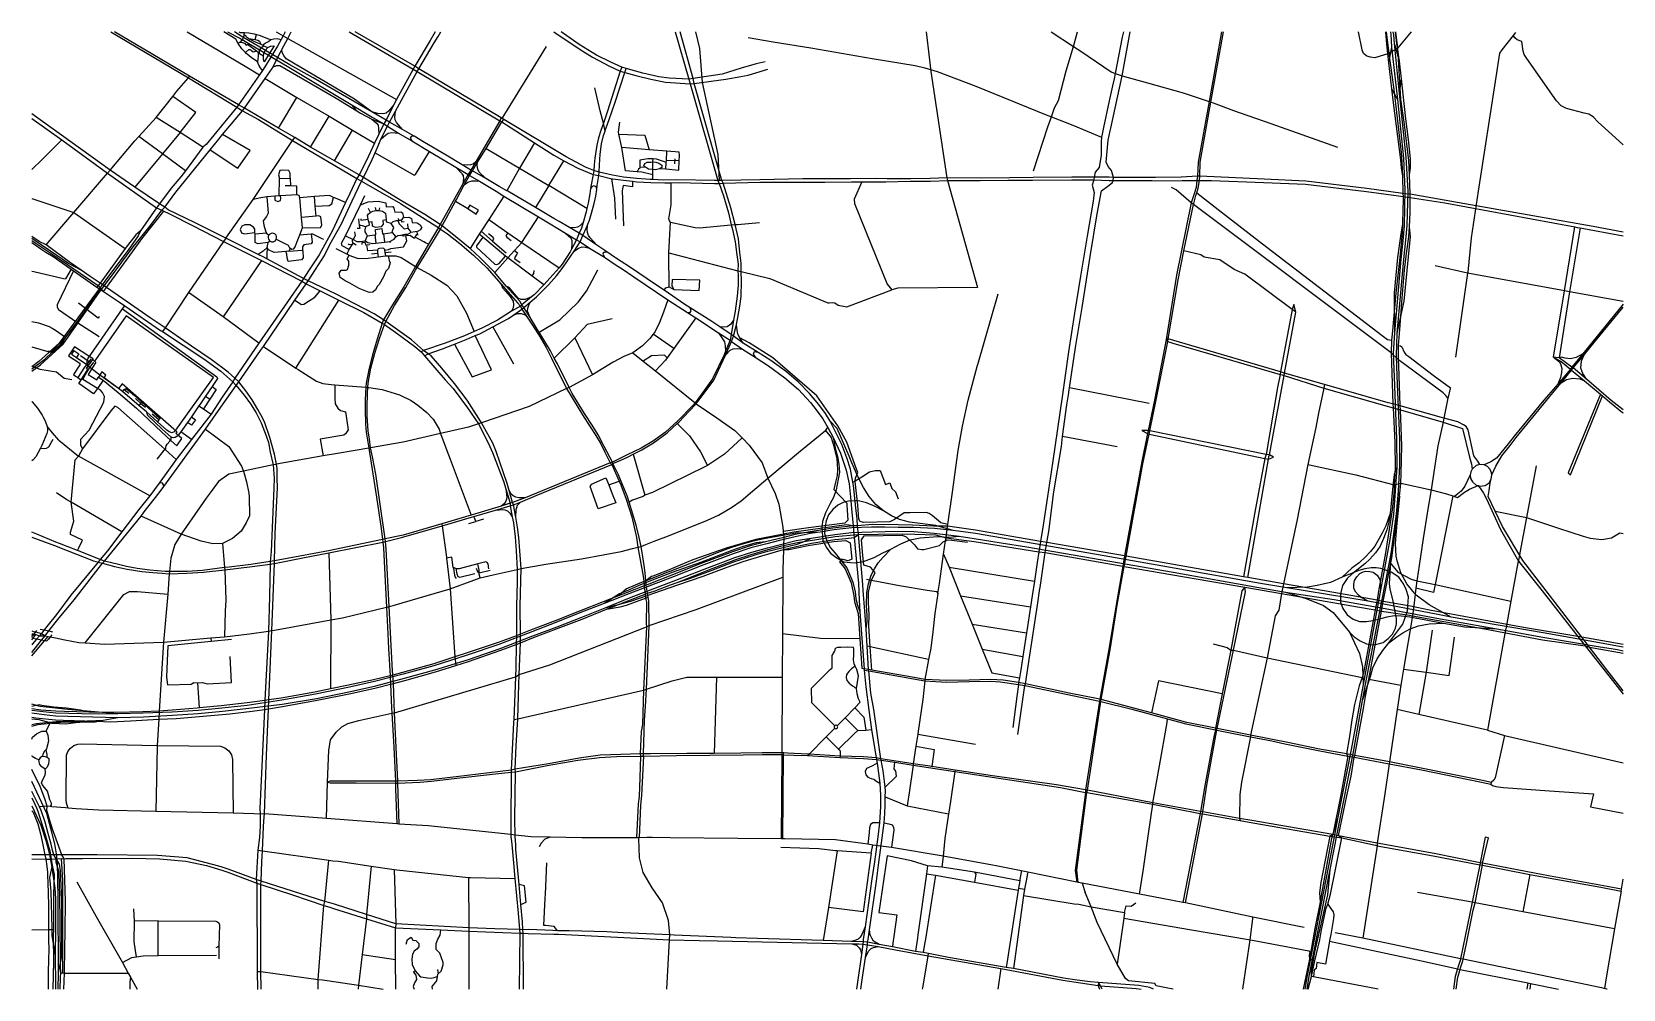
# Model space of a CAD drawing. Header units: inches. Extents: x 13383867 to 13391347, y 3530530 to 3535030.
import ezdxf

# ---------------------------------------------------------------- set-up
doc = ezdxf.new("R2010")
doc.units = ezdxf.units.IN
doc.header["$MEASUREMENT"] = 0

msp = doc.modelspace()

# ---------------------------------------------------------------- linework, layer by layer
for points in [[(13384238.6, 3535029.9), (13384603.5, 3534813.3)], [(13384608.3, 3534821.4), (13384255.3, 3535029.9)], [(13385057.7, 3535029.9), (13385048.5, 3535011), (13385039.7, 3534994.2), (13385022.8, 3534962), (13384970.6, 3534877.9), (13384950.9, 3534847.7), (13384937.8, 3534827.6), (13384838.5, 3534687.5), (13384831.4, 3534676), (13384687.1, 3534500.6), (13384671.8, 3534487.8), (13384589, 3534376.2), (13384568.2, 3534348.1), (13384522.6, 3534295.7), (13384468.2, 3534221.5)], [(13384478, 3534191), (13384491.9, 3534205), (13384544.2, 3534276.6), (13384705.4, 3534475.9), (13384746.2, 3534525.6), (13384764.3, 3534547.2), (13384857.7, 3534658.4), (13384867.4, 3534670.8), (13384964.2, 3534810.8), (13384996.8, 3534858), (13385000.2, 3534864.5), (13385035.7, 3534934.4), (13385042.1, 3534946.2), (13385070.2, 3534998.5), (13385087.1, 3535029.9)], [(13384597, 3535029.9), (13384869.8, 3534868.1), (13384937.8, 3534827.6)], [(13384950.9, 3534847.7), (13384942, 3534860.3), (13384934.1, 3534873.9), (13384928.5, 3534888.4), (13384897.9, 3534909.3), (13384878.8, 3534925.4), (13384874.8, 3534928.7), (13384871.4, 3534932.3), (13384854.7, 3534949.9), (13384837.9, 3534975.3), (13384826.7, 3534995.8), (13384770.3, 3535029.9)], [(13384787, 3535029.9), (13384844.6, 3534999.6), (13385075.2, 3534864)], [(13385080.8, 3534875.2), (13384850.6, 3535009.4), (13384819.7, 3535029.9)], [(13384841.6, 3535029.9), (13384846.1, 3535027.4), (13384866.6, 3535027.4), (13384887.5, 3535025.2), (13384911.7, 3535020), (13384923.4, 3535017.5), (13384936.3, 3535014.8), (13384956.8, 3535006.6), (13384975.1, 3534998.7), (13384991.5, 3534993.1), (13385004.9, 3534997.2), (13385021.3, 3534998), (13385039.7, 3534994.2)], [(13384865.9, 3535015.1), (13384866.6, 3535027.4)], [(13385015.6, 3535029.9), (13385048.5, 3535011), (13385070.2, 3534998.5), (13385581.9, 3534711.1)], [(13385359.4, 3535029.9), (13385659.4, 3534854.4)], [(13385686.1, 3534855.8), (13385668.2, 3534868.2), (13385387.2, 3535029.9)], [(13385763.9, 3535029.9), (13385739, 3534989.9)], [(13385758.2, 3534978.4), (13385776.7, 3535008.6), (13385789.8, 3535029.9)], [(13386321.3, 3535029.9), (13386445.1, 3534946.1), (13386502, 3534911.4), (13386583, 3534869), (13386633.3, 3534845.6), (13386654.2, 3534839.2), (13386707, 3534824), (13386776.5, 3534806.7), (13386845.7, 3534793.1), (13386962.1, 3534785.1), (13386980.5, 3534787.7), (13387129.9, 3534807.5), (13387200.7, 3534819.2), (13387234.5, 3534826.4), (13387326.4, 3534854.8)], [(13387314.7, 3534889.1), (13387271.4, 3534879.2), (13387201.6, 3534858.4), (13387111.5, 3534830.1), (13386975.7, 3534809.9), (13386955.4, 3534806.9), (13386863.5, 3534812.1), (13386813.8, 3534819.1), (13386738.7, 3534835.7), (13386661.5, 3534857.9), (13386640.1, 3534863.6), (13386588.8, 3534886.5), (13386522.3, 3534919.9), (13386440.6, 3534970.4), (13386354.8, 3535029.9)], [(13386891.9, 3535029.9), (13386955.4, 3534806.9), (13386962.1, 3534785.1), (13387092.5, 3534331.8)], [(13387111.1, 3534331.5), (13386980.5, 3534787.7), (13386975.7, 3534809.9), (13386914.3, 3535029.9)], [(13387099.3, 3534331.7), (13387093.4, 3534453.1), (13387019.4, 3534791.6), (13387007.3, 3534951.3), (13386988, 3535029.9)], [(13388071.2, 3535029.9), (13388084.5, 3534910.2)], [(13388659, 3535029.9), (13388764.1, 3534960.6), (13388797.7, 3534938.4), (13388941, 3534842.3), (13388960.3, 3534833.6), (13388963.9, 3534832.4)], [(13388675.1, 3534672.7), (13388693.1, 3534707.7), (13388729.6, 3534846.5), (13388764.1, 3534960.6), (13388781.8, 3535029.9)], [(13388935.7, 3534565.2), (13388938.6, 3534577.5), (13388992.9, 3534822.6), (13389030.6, 3535029.9)], [(13388998.1, 3535029.9), (13388992.9, 3535004.1), (13388960.3, 3534833.6), (13388954.6, 3534808.7)], [(13389459.3, 3535029.9), (13389400.9, 3534701.8), (13389349.1, 3534417.6), (13389346, 3534350.8), (13389343.5, 3534331.3), (13389339.5, 3534298.5), (13389330.2, 3534268.1)], [(13389339.4, 3534259.9), (13389343, 3534272.4), (13389349.5, 3534295.5), (13389355.6, 3534330.6), (13389357.5, 3534351.3), (13389358.9, 3534416.6), (13389408.9, 3534699.1), (13389468.2, 3535029.9)], [(13390245.2, 3534927.4), (13390180.4, 3534908.2), (13390160.3, 3534911.3), (13390142.1, 3534915.5), (13390126.1, 3534927.5), (13390119.9, 3534945.9), (13390102.8, 3535029.9)], [(13390229.8, 3535029.9), (13390235.6, 3534971.2)], [(13390233.3, 3535029.9), (13390245.2, 3534927.4)], [(13390350.3, 3535029.9), (13390287.6, 3534954.3), (13390278.9, 3534947.5), (13390256.6, 3534935.8), (13390245.2, 3534927.4)], [(13390253.8, 3535029.9), (13390255.3, 3535017.8), (13390258.2, 3534958.5)], [(13390272.3, 3534975.3), (13390268.7, 3535016.2), (13390267, 3535029.9)], [(13390284.1, 3534974.3), (13390277.1, 3535029.9)], [(13390287.6, 3534954.3), (13390278.6, 3535029.9)], [(13390841.2, 3535026.3), (13390830.5, 3535012.8), (13390777.4, 3534945.9), (13390765.6, 3534929.3), (13390749.3, 3534817), (13390666, 3534281.3), (13390632.5, 3534062.2), (13390617, 3533900.9), (13390616.2, 3533895.8), (13390559.7, 3533500.4)], [(13384846.5, 3534981.2), (13384837.9, 3534975.3)], [(13384865.9, 3535015.1), (13384858.4, 3534997.6), (13384846.5, 3534981.2), (13384857.7, 3534980.5), (13384866.6, 3534976), (13384874.1, 3534966.7), (13384880.4, 3534971.2), (13384924, 3534940.6), (13384931.7, 3534933.8), (13384937.5, 3534928.7), (13384938.2, 3534942.3), (13384946.4, 3534956.1), (13384956.8, 3534964.8), (13384951.4, 3534967.3), (13384942.3, 3534971.5), (13384919.2, 3534982), (13384891.2, 3534995.8), (13384885.5, 3534999.1), (13384881.2, 3535001.7), (13384874.1, 3535007.3), (13384865.9, 3535015.1)], [(13384871.4, 3534932.3), (13384887.5, 3534946.2), (13384892.7, 3534946.2), (13384898.3, 3534943.2), (13384907.6, 3534936.5), (13384915.1, 3534936.9), (13384924, 3534940.6)], [(13384885.5, 3534999.1), (13384917.3, 3534994.3), (13384929.2, 3534990.9), (13384937.5, 3534986.4), (13384940.4, 3534980.1), (13384942.3, 3534971.5)], [(13384917.3, 3534994.3), (13384923.4, 3535017.5)], [(13384951.4, 3534967.3), (13384963.9, 3534977.1), (13384979.2, 3534984.2), (13384991.5, 3534993.1)], [(13384960, 3534889.3), (13384956.1, 3534902.6), (13384955.7, 3534916.4), (13384958.3, 3534928.3), (13384963.9, 3534941.7), (13384976.2, 3534955.9), (13384989.3, 3534962.6), (13385006.6, 3534964.3), (13384960, 3534889.3)], [(13384956.8, 3534964.8), (13384976.2, 3534955.9)], [(13385465.6, 3534653.4), (13385383.8, 3534713.4), (13385063, 3534902.7), (13385051.1, 3534918.6), (13385043.7, 3534932.9), (13385042.1, 3534946.2)], [(13385739, 3534989.9), (13385668.2, 3534868.2), (13385659.4, 3534854.4)], [(13385686.1, 3534855.8), (13385758.2, 3534978.4)], [(13386078.9, 3534621.8), (13386286.5, 3534961.4)], [(13387234.9, 3535003.6), (13387351.4, 3534983.6), (13387528.7, 3534954.6), (13387817.7, 3534904.4), (13388020.2, 3534871.6), (13388065, 3534861.4), (13388123.5, 3534842.9), (13388304.4, 3534774.2), (13388634.8, 3534639.3), (13388659.6, 3534629.9), (13388760.8, 3534591.5), (13388895.3, 3534534.5)], [(13390235.6, 3534971.2), (13390244.2, 3534884.3)], [(13390258.2, 3534958.5), (13390244.2, 3534884.3), (13390258.5, 3534762.5), (13390266.3, 3534695.8), (13390301.4, 3534427.8)], [(13390258.2, 3534958.5), (13390276.1, 3534807.4), (13390286.2, 3534711.7), (13390315.2, 3534436.6), (13390321.2, 3534287.4), (13390317.6, 3534118.5), (13390312.3, 3534048.1), (13390302.4, 3533961.3), (13390272, 3533615.6), (13390266.2, 3533519), (13390270.5, 3533408.9), (13390282.7, 3533115.3), (13390283.6, 3532981.4)], [(13390258.4, 3532587), (13390281.6, 3532763.8), (13390291.2, 3532870.1), (13390297, 3532991.7), (13390297.2, 3533116.7), (13390284.7, 3533411.6), (13390282.1, 3533507.2), (13390285.8, 3533613.4), (13390316.2, 3533959.3), (13390326.5, 3534050), (13390332.2, 3534119.1), (13390336, 3534281.1), (13390326.8, 3534440.5), (13390296.3, 3534739.3), (13390272.3, 3534975.3)], [(13390347.6, 3534432.6), (13390338.4, 3534524.2), (13390325.5, 3534621.6), (13390304.7, 3534808.8), (13390295.6, 3534891.3), (13390272.3, 3534975.3)], [(13390295.6, 3534891.3), (13390284.1, 3534974.3)], [(13390342.8, 3534358.3), (13390340.3, 3534425.3), (13390319.7, 3534594.2), (13390302.5, 3534713.5), (13390287.6, 3534954.3)], [(13391347.3, 3534498.1), (13391294.3, 3534546.7), (13391229.6, 3534605.5), (13391207.1, 3534630.6), (13391185.8, 3534642.4), (13391163.9, 3534648.2), (13391081.5, 3534670.1), (13391056.4, 3534682.4), (13391033.4, 3534704.9), (13390893.9, 3534904.8), (13390882.2, 3534924), (13390877.9, 3534938.5), (13390870.4, 3534984.4), (13390848.5, 3534993), (13390838.9, 3535001.5), (13390830.5, 3535012.8)], [(13384931.7, 3534933.8), (13384930.7, 3534916), (13384930.4, 3534902.2), (13384928.5, 3534888.4)], [(13384937.5, 3534928.7), (13384955.7, 3534916.4)], [(13385000.2, 3534864.5), (13385017.6, 3534871.4), (13385033.7, 3534871.4), (13385298, 3534717.7), (13385394.8, 3534659.2), (13385413, 3534648.2), (13385464.9, 3534619.4), (13385522.2, 3534597.6)], [(13385609.1, 3534570.5), (13385548.8, 3534605.3), (13385532.6, 3534614.8), (13385465.6, 3534653.4), (13385189.2, 3534813), (13385080.8, 3534875.2)], [(13388084.5, 3534910.2), (13388093, 3534844)], [(13390245.2, 3534927.4), (13390269.5, 3534759.1), (13390303.2, 3534463.1), (13390307.4, 3534416.7), (13390309.7, 3534351)], [(13384235.7, 3534379.4), (13384352.1, 3534517.4), (13384370.7, 3534538), (13384451.5, 3534627.7), (13384530.1, 3534726.6), (13384549.2, 3534751.4), (13384603.5, 3534813.3), (13384608.3, 3534821.4)], [(13384603.5, 3534813.3), (13384831.4, 3534676), (13384857.7, 3534658.4), (13384932.7, 3534617.5), (13385092.5, 3534518.3), (13385395.3, 3534341), (13385417.4, 3534328.6), (13385599.6, 3534223.3), (13385687.1, 3534168.7), (13385750.9, 3534127.8), (13385778.3, 3534110.4), (13385788.6, 3534103), (13385820.7, 3534080), (13385879.8, 3534034.3), (13385944.1, 3533979.8), (13386005.5, 3533920.9), (13386073.5, 3533843.3), (13386150, 3533756), (13386163.7, 3533740.4)], [(13386754, 3532449.6), (13386750.8, 3532486.3), (13386745.3, 3532521.1), (13386739.8, 3532561.9), (13386731.1, 3532611.3), (13386722.4, 3532653.1), (13386707.3, 3532711.4), (13386675, 3532818.6), (13386665.8, 3532849.4), (13386637.4, 3532916.2), (13386624.4, 3532947.6), (13386598.9, 3533001), (13386596.2, 3533006.5), (13386558.1, 3533081.2), (13386528.8, 3533134.8), (13386503.6, 3533175.9), (13386464.8, 3533235.9), (13386406.9, 3533330.5), (13386392.9, 3533358.2), (13386337.7, 3533468.8), (13386323, 3533496.5), (13386305, 3533530.4), (13386269.4, 3533589.2), (13386251.5, 3533617.4), (13386247.5, 3533623.7), (13386234, 3533648.2), (13386209.1, 3533687.7), (13386179.6, 3533733.6), (13386171.3, 3533746.7), (13386160.5, 3533763.7), (13386097.4, 3533834), (13386043.3, 3533899.3), (13386018.6, 3533923.5), (13385974.4, 3533967.8), (13385927, 3534012.2), (13385861.1, 3534066.8), (13385796.5, 3534117.5), (13385786.7, 3534123.9), (13385715.3, 3534170.5), (13385601.6, 3534237), (13385425.9, 3534345.7), (13385405.4, 3534358.1), (13385289.9, 3534423.1), (13385256.5, 3534442), (13385177.9, 3534488.2), (13385103.8, 3534532.8), (13385027.3, 3534577.3), (13384867.4, 3534670.8), (13384838.5, 3534687.5), (13384608.3, 3534821.4)], [(13384964.2, 3534810.8), (13385113.1, 3534721.2), (13385264.3, 3534632.9), (13385374.2, 3534567.9), (13385478, 3534506.3)], [(13385075.2, 3534864), (13385368.3, 3534688), (13385467.5, 3534628.4), (13385522.2, 3534597.6)], [(13385659.4, 3534854.4), (13385581.9, 3534711.1), (13385567.5, 3534684.6), (13385532.6, 3534614.8), (13385522.2, 3534597.6)], [(13385576.8, 3534656.8), (13385678.6, 3534844.1), (13385686.1, 3534855.8)], [(13385659.4, 3534854.4), (13385678.6, 3534844.1), (13386067.4, 3534611.9), (13386077.1, 3534606.1), (13386230.8, 3534508.2), (13386321.7, 3534450.4), (13386367.8, 3534423.3), (13386433.3, 3534389), (13386506, 3534359.3), (13386533.3, 3534354.2), (13386593.1, 3534339.6), (13386598.8, 3534338.3)], [(13386596.4, 3534355.4), (13386568.8, 3534361.8), (13386534.4, 3534370.6), (13386509.5, 3534377.9), (13386470.1, 3534393.7), (13386378.6, 3534442.9), (13386085.5, 3534617.8), (13386078.9, 3534621.8), (13386073.6, 3534624.9), (13385686.1, 3534855.8)], [(13386640.1, 3534863.6), (13386633.3, 3534845.6), (13386574, 3534657.3)], [(13386581.3, 3534618.4), (13386609.8, 3534698.9), (13386654.2, 3534839.2), (13386661.5, 3534857.9)], [(13388093, 3534844), (13388168.8, 3534342.9), (13388172.2, 3534330.5), (13388312.2, 3533827.6)], [(13388954.6, 3534808.7), (13388947.2, 3534775.7)], [(13388963.9, 3534832.4), (13388983.2, 3534825.9)], [(13388983.2, 3534825.9), (13388992.9, 3534822.6), (13389111.8, 3534790.3), (13389279.6, 3534742.6), (13389400.9, 3534701.8), (13389408.9, 3534699.1), (13389419.9, 3534695.4), (13389515, 3534660.5), (13389691.8, 3534599), (13390005.3, 3534487)], [(13390296.3, 3534739.3), (13390304.7, 3534808.8)], [(13384564.2, 3534556.1), (13384638, 3534650.2), (13384530.1, 3534726.6)], [(13385027.3, 3534577.3), (13385113.1, 3534721.2)], [(13386561.6, 3534562.7), (13386554.3, 3534601.3), (13386538.6, 3534658.6), (13386514, 3534766.3)], [(13388947.2, 3534775.7), (13388931.4, 3534705.6), (13388904.1, 3534579.7)], [(13390258.5, 3534762.5), (13390286.2, 3534711.7)], [(13384235.7, 3534379.4), (13383867.3, 3534644.3)], [(13385166, 3533860), (13385200.9, 3533912.1), (13385242.7, 3533978.7), (13385268.3, 3534030.9), (13385322.4, 3534127.6), (13385373.1, 3534235.4), (13385417.4, 3534328.6), (13385425.9, 3534345.7), (13385467.5, 3534430.4), (13385480.5, 3534461.4), (13385494.5, 3534494.6), (13385508.4, 3534525.5), (13385538.9, 3534587.2), (13385548.8, 3534605.3), (13385576.8, 3534656.8)], [(13385368.3, 3534688), (13385394.8, 3534659.2)], [(13385567.5, 3534684.6), (13385544.6, 3534656.4), (13385533.2, 3534647.1), (13385520, 3534644.5), (13385493.5, 3534646.3), (13385465.6, 3534653.4)], [(13385609.1, 3534570.5), (13385581.6, 3534603.6), (13385574.5, 3534616.8), (13385574.1, 3534629.5), (13385576.8, 3534656.8)], [(13386574, 3534657.3), (13386555.7, 3534605.3)], [(13388663.6, 3534639.2), (13388675.1, 3534672.7)], [(13383867.3, 3534622.7), (13384008.4, 3534522.4), (13384223.4, 3534364.9)], [(13384671.8, 3534487.8), (13384564.2, 3534556.1), (13384451.5, 3534627.7)], [(13385522.2, 3534597.6), (13385498, 3534548.8), (13385478, 3534506.3), (13385438.1, 3534421.5), (13385405.4, 3534358.1), (13385395.3, 3534341), (13385362.8, 3534270.7), (13385342, 3534227), (13385278.4, 3534093), (13385253.4, 3534047.5), (13385217.4, 3533981.8), (13385179.8, 3533924.7), (13385143.7, 3533870.9), (13385135.8, 3533857.4)], [(13385177.9, 3534488.2), (13385264.3, 3534632.9)], [(13385464.9, 3534619.4), (13385487.4, 3534600.5), (13385495.3, 3534590.4), (13385497.5, 3534575.8), (13385498, 3534548.8)], [(13385522.2, 3534597.6), (13385538.9, 3534587.2), (13385590.8, 3534554.3), (13385653.5, 3534517), (13385736.2, 3534467.8), (13385802.3, 3534428.4), (13385859.9, 3534394.2), (13385918.8, 3534359.1), (13385925.1, 3534354.8), (13385971.1, 3534327.6), (13386050.2, 3534280.9), (13386086.1, 3534258.1), (13386249.1, 3534160.8), (13386304.3, 3534126.7), (13386376.1, 3534083.5)], [(13386456.7, 3534072.3), (13386440.7, 3534084), (13386394.8, 3534110.7), (13386345.6, 3534139.1), (13386321.7, 3534153.1), (13386235.1, 3534203.7), (13386104.3, 3534280.3), (13386099.3, 3534283.2), (13386064.6, 3534303.5), (13386001.7, 3534340.2), (13385938.3, 3534376.3), (13385931.5, 3534380.3), (13385890.2, 3534404.9), (13385815.1, 3534449.7), (13385713.7, 3534510.1), (13385664.1, 3534538.8), (13385609.1, 3534570.5)], [(13386073.6, 3534624.9), (13386067.4, 3534611.9), (13385956.1, 3534422.5), (13385931.5, 3534380.3), (13385918.8, 3534359.1), (13385893.7, 3534315.2)], [(13385900.3, 3534310.8), (13385925.1, 3534354.8), (13385938.3, 3534376.3), (13385962.7, 3534417), (13386003.6, 3534482.1), (13386077.1, 3534606.1), (13386085.5, 3534617.8)], [(13386554.3, 3534601.3), (13386541.6, 3534565.7), (13386531.5, 3534531.5), (13386523.2, 3534497.4), (13386513.9, 3534436), (13386511.2, 3534405.4), (13386509.5, 3534377.9), (13386506, 3534359.3), (13386495.4, 3534303.4), (13386494.1, 3534294.1), (13386490.5, 3534268.2), (13386481.6, 3534224.9), (13386476.5, 3534198.9), (13386473.5, 3534183.5), (13386459.3, 3534134.2), (13386451, 3534107.7), (13386440.7, 3534084), (13386426.9, 3534052.9), (13386404.4, 3534008.6)], [(13386555.7, 3534605.3), (13386554.3, 3534601.3)], [(13386562.6, 3534565.5), (13386581.3, 3534618.4)], [(13386786.1, 3534358), (13386735.4, 3534370.1), (13386712.9, 3534372.1), (13386657.5, 3534376.9), (13386641.3, 3534485.8), (13386626.6, 3534549.5), (13386624.6, 3534558.4), (13386630.5, 3534604.7)], [(13388575.2, 3534375.9), (13388642.9, 3534582.9), (13388659.6, 3534629.9), (13388663.6, 3534639.2)], [(13388904.1, 3534579.7), (13388896.5, 3534541)], [(13383867.3, 3534382.1), (13383916, 3534430.1), (13384008.4, 3534522.4)], [(13384564.2, 3534556.1), (13384481.3, 3534456.1), (13384351.8, 3534299.9)], [(13384589, 3534376.2), (13384481.3, 3534456.1), (13384370.7, 3534538)], [(13384705.4, 3534475.9), (13384835.8, 3534388.3), (13384893.1, 3534472.5), (13384764.3, 3534547.2)], [(13384778.9, 3534059.4), (13384907.8, 3534242.3), (13385092.5, 3534518.3), (13385103.8, 3534532.8)], [(13385289.9, 3534423.1), (13385374.2, 3534567.9)], [(13385508.4, 3534525.5), (13385529.2, 3534543.7), (13385542.4, 3534552.9), (13385560, 3534556.9), (13385590.8, 3534554.3)], [(13385664.1, 3534538.8), (13385650.8, 3534537.1), (13385646.1, 3534529.8), (13385653.5, 3534517)], [(13386230.8, 3534508.2), (13386159.6, 3534389.3), (13386099.3, 3534283.2)], [(13386456.7, 3534072.3), (13386474.9, 3534110.6), (13386481.1, 3534126.2), (13386488.4, 3534144.5), (13386498.3, 3534178), (13386510.6, 3534222.4), (13386517.9, 3534257.2), (13386522.7, 3534289.2), (13386525.4, 3534307.5), (13386533.3, 3534354.2), (13386534.4, 3534370.6), (13386536.2, 3534404.6), (13386538.1, 3534454.5), (13386544.4, 3534502.7), (13386554.9, 3534542.4), (13386561.6, 3534562.7)], [(13386561.6, 3534562.7), (13386562.6, 3534565.5)], [(13386626.6, 3534549.5), (13386749.4, 3534543.9), (13386769.2, 3534475.8)], [(13388896.5, 3534541), (13388895.3, 3534534.5), (13388893.8, 3534512.8), (13388893.2, 3534450.6), (13388884.2, 3534391.5), (13388865.7, 3534370.6), (13388861.1, 3534346.2), (13388858.5, 3534333.5), (13388852, 3534309.1), (13388861.5, 3534274.4), (13388856.2, 3534234.4), (13388828.7, 3534069.6), (13388796.4, 3533881.5), (13388769, 3533707.1), (13388740.3, 3533525.6), (13388723, 3533403.2), (13388711.7, 3533325.5), (13388688.4, 3533163.1), (13388664.6, 3533001.9), (13388641.2, 3532846), (13388620.9, 3532711.1), (13388608.7, 3532633.6), (13388601.3, 3532586), (13388593.4, 3532536.1), (13388579.6, 3532447), (13388568.9, 3532378.4), (13388561.2, 3532327), (13388544.4, 3532214.2), (13388543, 3532204.9), (13388525.6, 3532093.7), (13388515.8, 3532030.9), (13388509.1, 3531993.4), (13388505, 3531970.7), (13388504.7, 3531962.4), (13388496.8, 3531904.9), (13388478.2, 3531759.2)], [(13388501.4, 3531726.3), (13388535.7, 3531957.1), (13388537.9, 3531964.7), (13388558.3, 3532099.6), (13388594.6, 3532334.8), (13388606, 3532413.7), (13388606.5, 3532417.3), (13388629.8, 3532582.7), (13388638.6, 3532629.2), (13388648.3, 3532681.2), (13388671.6, 3532868.1), (13388706.6, 3533080.6), (13388712.6, 3533127), (13388732.1, 3533277.2), (13388740.1, 3533323.5), (13388744, 3533346.4), (13388745.4, 3533355.8), (13388772.6, 3533546.5), (13388804.2, 3533734), (13388841.8, 3533974.1), (13388875.4, 3534174.7), (13388895.6, 3534282.2), (13388924.4, 3534304.9), (13388947.5, 3534321), (13388949.5, 3534331.7), (13388951.3, 3534345.5), (13388942.7, 3534377.7), (13388926, 3534396.3), (13388917.8, 3534417.2), (13388927.4, 3534521.3)], [(13388927.4, 3534521.3), (13388935.7, 3534565.2)], [(13385480.5, 3534461.4), (13385665.1, 3534356.4), (13385670.5, 3534359.6), (13385736.2, 3534467.8)], [(13385956.1, 3534422.5), (13385940.8, 3534408.6), (13385928.9, 3534404.2), (13385914.4, 3534403.3), (13385890.2, 3534404.9)], [(13386003.6, 3534482.1), (13386159.6, 3534389.3), (13386297.6, 3534307.2), (13386367.8, 3534423.3)], [(13386820.7, 3534387.8), (13386848.2, 3534385.3), (13386907.9, 3534380), (13386910.7, 3534423.2), (13386912.4, 3534448.9), (13386910.1, 3534464.7), (13386851.9, 3534469.3), (13386769.2, 3534475.8), (13386641.3, 3534485.8)], [(13386849.5, 3534416.1), (13386841.2, 3534418.5), (13386802.8, 3534431.9), (13386787.6, 3534433.6), (13386763.6, 3534433.5), (13386724.8, 3534426), (13386725.4, 3534394.2), (13386725.5, 3534389.5), (13386718.9, 3534384.8), (13386712.9, 3534372.1)], [(13386786.3, 3534335), (13386786.1, 3534358), (13386785.8, 3534382.7), (13386787.1, 3534418.2), (13386787.6, 3534433.6)], [(13386848.2, 3534385.3), (13386849.5, 3534416.1), (13386849.9, 3534425.2), (13386851.9, 3534469.3)], [(13386910.7, 3534423.2), (13386849.9, 3534425.2)], [(13386889.9, 3534433.5), (13386888.7, 3534409.8)], [(13390301.4, 3534427.8), (13390304.1, 3534389.2), (13390309.7, 3534351)], [(13390342.8, 3534358.3), (13390348.2, 3534389.9), (13390347.6, 3534432.6)], [(13383934.2, 3534028.5), (13384065.1, 3534181.2), (13384223.4, 3534364.9)], [(13384223.4, 3534364.9), (13384235.7, 3534379.4)], [(13384223.4, 3534364.9), (13384454.1, 3534202.9), (13384478, 3534191), (13384487.2, 3534187.5), (13384511.8, 3534175.6), (13384625.6, 3534117.4), (13384768.5, 3534044.3), (13384946.3, 3533954.5), (13385135.8, 3533857.4)], [(13385166, 3533860), (13385143.7, 3533870.9), (13384972.5, 3533962.5), (13384957.2, 3533970.7), (13384930.7, 3533983.9), (13384778.9, 3534059.4), (13384634.5, 3534131.4), (13384508.9, 3534193.3), (13384491.9, 3534205), (13384468.2, 3534221.5), (13384351.8, 3534299.9), (13384235.7, 3534379.4)], [(13385030.9, 3534340.2), (13385082.4, 3534341.7), (13385081.3, 3534365.1), (13385074.6, 3534377.6), (13385046.5, 3534379.2), (13385033.5, 3534377.6), (13385026.7, 3534357.8), (13385030.9, 3534340.2)], [(13385859.9, 3534394.2), (13385887.1, 3534365), (13385888.4, 3534362.9), (13385894.1, 3534354), (13385896.3, 3534338.6), (13385893.7, 3534315.2)], [(13386001.7, 3534340.2), (13385970.3, 3534370.7), (13385963.2, 3534384.3), (13385961, 3534401.5), (13385962.7, 3534417)], [(13386647.7, 3534347.4), (13386596.4, 3534355.4)], [(13389149.4, 3534345.5), (13389133.9, 3534345.6), (13388951.3, 3534345.5), (13388932, 3534346.2), (13388861.1, 3534346.2), (13388755.2, 3534346.1), (13388574.1, 3534344.8), (13388463, 3534344.3), (13388330.2, 3534342.3), (13388168.8, 3534342.9), (13388089.9, 3534340.3), (13387997.4, 3534339.6), (13387888, 3534338.7), (13387831.2, 3534340.2), (13387715.1, 3534338.7), (13387591.8, 3534338.5), (13387491.1, 3534338.8), (13387288.7, 3534334.5), (13387111.1, 3534331.5), (13387099.3, 3534331.7), (13387092.5, 3534331.8), (13387076, 3534331.3), (13386899.6, 3534333.6), (13386836.8, 3534333.2), (13386786.3, 3534335), (13386774.3, 3534335.4), (13386711.9, 3534340.5), (13386647.7, 3534347.4)], [(13386725.4, 3534394.2), (13386748.8, 3534395.3)], [(13386785.8, 3534382.7), (13386766, 3534384.1), (13386751.2, 3534393.1), (13386748.8, 3534395.3), (13386743.5, 3534400.3), (13386748.5, 3534411.5), (13386759.7, 3534416.9), (13386777.3, 3534417.8), (13386787.1, 3534418.2), (13386800.7, 3534416.5), (13386814.7, 3534412), (13386828.6, 3534403), (13386828.6, 3534391.7), (13386820.7, 3534387.8), (13386816.9, 3534385.9), (13386798.9, 3534381.8), (13386785.8, 3534382.7)], [(13389269.9, 3534347.3), (13389149.4, 3534345.5)], [(13390346.4, 3534266.7), (13390324.2, 3534269.1), (13390312.4, 3534270.7), (13390142.5, 3534293.6), (13389855.8, 3534327.7), (13389659.3, 3534336.7), (13389357.5, 3534351.3), (13389346, 3534350.8), (13389269.9, 3534347.3)], [(13390309.7, 3534351), (13390312.4, 3534270.7), (13390312.7, 3534256), (13390312.6, 3534234.8), (13390311.1, 3534196.2), (13390309.9, 3534127.8), (13390309.3, 3534085.6), (13390297.5, 3533969.8), (13390279, 3533802.2), (13390261.7, 3533608.2), (13390259, 3533580.8), (13390259, 3533577.9)], [(13390291.8, 3533546.5), (13390292, 3533555.7), (13390297.8, 3533630.4), (13390308.4, 3533778.6), (13390319.7, 3533910.3), (13390329.7, 3533987.2), (13390339.6, 3534066.4), (13390342.5, 3534113.9), (13390345.5, 3534180.4), (13390346.7, 3534251.1), (13390346.4, 3534266.7), (13390342.8, 3534358.3)], [(13385030.4, 3534259), (13385030.9, 3534340.2)], [(13385113.5, 3534263.7), (13385112.5, 3534304.8), (13385082.9, 3534305.3), (13385058.4, 3534305.8)], [(13385082.4, 3534341.7), (13385082.9, 3534305.3)], [(13385893.7, 3534315.2), (13385786.7, 3534123.9)], [(13385796.5, 3534117.5), (13385859.4, 3534233.3), (13385863.6, 3534242.5), (13385900.3, 3534310.8)], [(13385900.3, 3534310.8), (13385917, 3534322.7), (13385936.4, 3534328.9), (13385955.3, 3534330.2), (13385971.1, 3534327.6)], [(13386297.6, 3534307.2), (13386235.1, 3534203.7)], [(13386476.5, 3534198.9), (13386297.6, 3534307.2)], [(13386522.7, 3534289.2), (13386520, 3534300.7), (13386509, 3534306.5), (13386501.8, 3534303.4), (13386494.1, 3534294.1)], [(13386611.9, 3534149.2), (13386607, 3534248.5), (13386593.1, 3534339.6)], [(13386598.8, 3534338.3), (13386649.1, 3534332.2)], [(13386690.2, 3534327.8), (13386690.8, 3534301.5), (13386647.3, 3534307.9), (13386641.9, 3534284.3), (13386649.1, 3534118.7)], [(13386649.1, 3534332.2), (13386690.2, 3534327.8), (13386711.5, 3534325.4), (13386777.4, 3534321.3), (13386842.1, 3534320.5), (13386872.9, 3534320.3), (13386907.6, 3534321.3), (13387076, 3534316.8), (13387098.8, 3534316.9), (13387116.7, 3534318.7), (13387290.5, 3534323.6), (13387490.7, 3534322.9), (13387595.2, 3534323.6), (13387719.8, 3534325.1), (13387768.1, 3534324), (13387834, 3534324.8), (13387881.3, 3534325.1), (13387995.4, 3534327.8), (13388090.9, 3534328.4), (13388172.2, 3534330.5), (13388325.4, 3534330.9), (13388454.9, 3534332), (13388570.6, 3534332.9), (13388756.2, 3534333.9), (13388858.5, 3534333.5), (13388932, 3534331.7), (13388949.5, 3534331.7), (13389133.9, 3534331.1), (13389148.2, 3534330)], [(13386840.3, 3533815.1), (13386846.7, 3533826.6), (13386863.7, 3533831), (13386861, 3533982.6), (13386862, 3533991.3), (13386870, 3534135.3), (13386865, 3534141.3), (13386861, 3534150.7), (13386872, 3534215.9), (13386872.9, 3534320.3)], [(13387092.5, 3534331.8), (13387098.8, 3534316.9), (13387118, 3534258.3), (13387142.5, 3534179.4), (13387154.1, 3534123.2), (13387160.7, 3534100.4), (13387173, 3534042), (13387181, 3533982.4), (13387186.8, 3533938.4), (13387186.1, 3533906.9), (13387187.7, 3533884.9), (13387187.8, 3533838.8), (13387183.2, 3533787.2), (13387173.3, 3533716.9), (13387166, 3533674.5), (13387154.3, 3533607.5), (13387149.5, 3533579.8), (13387128.5, 3533528.3)], [(13387166, 3533598.6), (13387176.6, 3533641.7), (13387179.2, 3533654.7), (13387185.8, 3533687.5), (13387195, 3533740.6), (13387201, 3533786.3), (13387202.5, 3533857.9), (13387201.4, 3533903.3), (13387201.1, 3533942.2), (13387195.6, 3533992.8), (13387189.2, 3534056.3), (13387173.1, 3534124.6), (13387152.9, 3534202.8), (13387116.7, 3534318.7), (13387111.1, 3534331.5)], [(13387768.1, 3534324), (13387732.8, 3534242.8), (13387735, 3534223.5), (13387888.5, 3533844.5), (13387909.7, 3533816.4)], [(13389148.2, 3534330), (13389274.3, 3534330.5)], [(13390523, 3533308), (13390513.9, 3533320.8), (13390500.8, 3533332.5), (13390291.6, 3533488.5), (13390256.8, 3533520.7), (13389327.9, 3534218.7), (13389317.4, 3534225.9), (13389246.4, 3534287), (13389225.1, 3534297.9)], [(13389274.3, 3534330.5), (13389343.5, 3534331.3), (13389355.6, 3534330.6), (13389412.3, 3534330.7), (13389658.8, 3534322.2), (13389854.6, 3534313.2), (13390140.7, 3534279.2), (13390290.7, 3534259), (13390312.7, 3534256), (13390322.2, 3534254.7), (13390346.7, 3534251.1)], [(13389343, 3534272.4), (13389443.7, 3534194.5), (13389652.6, 3534032.8), (13390215.3, 3533602.7), (13390240.4, 3533583.5), (13390259, 3533580.8)], [(13383867.3, 3534246), (13384065.1, 3534181.2), (13384305.9, 3534010.9)], [(13384468.2, 3534221.5), (13384454.1, 3534202.9), (13384378.7, 3534093.8)], [(13385016.3, 3534054.8), (13385072, 3534027.7), (13385078.7, 3534014.7), (13385082.8, 3534012.3), (13385089.1, 3534008.5), (13385098.5, 3534010.6), (13385105.2, 3534019.9), (13385114.1, 3534043.8), (13385127, 3534076.4), (13385139.5, 3534107.8), (13385134.9, 3534156.7), (13385126.6, 3534249.7), (13385123.4, 3534260.1), (13385113.5, 3534263.7), (13385036.3, 3534259.4), (13385030.4, 3534259), (13385010, 3534257), (13384971.5, 3534254), (13384943, 3534250.2), (13384907.8, 3534242.3)], [(13384971.5, 3534254), (13384978.9, 3534176.9), (13384970.1, 3534161.8), (13384955.5, 3534141), (13384957.1, 3534120.8), (13384965.4, 3534094.8), (13384971.1, 3534082.8), (13384981.6, 3534074.6)], [(13385010, 3534257), (13385009, 3534238.1), (13385023.9, 3534232.1), (13385035.8, 3534236.3), (13385037.6, 3534246.4), (13385036.3, 3534259.4)], [(13385342, 3534227), (13385295.5, 3534248.7), (13385285.1, 3534251.3), (13385266.4, 3534261.1), (13385196.3, 3534255.4), (13385126.6, 3534249.7)], [(13385203.2, 3534163.2), (13385199.7, 3534210.1), (13385196.3, 3534255.4)], [(13385199.7, 3534210.1), (13385265.1, 3534214.2), (13385277.1, 3534220.8), (13385285.1, 3534251.3)], [(13385349.1, 3533985.2), (13385353.2, 3533994.3), (13385358.9, 3534006), (13385326.6, 3534024.5), (13385322.2, 3534035.8), (13385342.5, 3534070.8), (13385412.3, 3534216.5), (13385433, 3534261.3)], [(13385412.3, 3534216.5), (13385447.6, 3534230.2), (13385495.3, 3534233.8), (13385530.6, 3534226), (13385533.6, 3534207.5), (13385563.7, 3534208.7), (13385569.1, 3534201.3), (13385574.2, 3534182.2), (13385601.6, 3534183.9), (13385609.4, 3534178.6), (13385614.5, 3534157.7), (13385638.7, 3534158.9), (13385651.2, 3534153.2), (13385655.1, 3534133.2), (13385679.3, 3534131.7), (13385693.3, 3534122.7), (13385701.1, 3534108.1)], [(13385458.6, 3534180.1), (13385449.1, 3534198.8)], [(13385485.8, 3534190.2), (13385483.5, 3534204.8)], [(13385500.7, 3534189.6), (13385503.6, 3534201.8)], [(13385859.4, 3534233.3), (13385916.8, 3534198.7), (13385956.6, 3534173.1), (13385966.4, 3534192), (13385926.6, 3534215.6), (13385916.8, 3534198.7)], [(13386086.1, 3534258.1), (13386015.1, 3534148.4)], [(13388785, 3531031.8), (13388778.7, 3531088.9), (13388826.9, 3531453.9), (13388829.4, 3531465.8), (13388842.9, 3531556.9), (13388892.6, 3531882.6), (13388893.8, 3531891.1), (13388937.7, 3532133.8), (13388969.2, 3532334.9), (13389002.4, 3532515.9), (13389011.8, 3532564.8), (13389090.2, 3532999.7), (13389118.6, 3533138.8), (13389121.9, 3533155), (13389151.7, 3533300.5), (13389207.3, 3533574.2), (13389209.3, 3533586.6), (13389254.9, 3533864.4), (13389282.8, 3533999.7), (13389327.9, 3534218.7), (13389329.1, 3534222.9)], [(13389318.8, 3534230.7), (13389317.4, 3534225.9), (13389247.7, 3533885.3), (13389198.8, 3533583.3), (13389145.3, 3533306), (13389114.7, 3533155.3), (13389112.1, 3533142.2), (13389085.2, 3533009.8), (13389003.5, 3532566.1)], [(13389330.2, 3534268.1), (13389318.8, 3534230.7)], [(13389329.1, 3534222.9), (13389339.4, 3534259.9)], [(13391347.3, 3534088.5), (13391205.6, 3534114.9), (13390346.4, 3534266.7)], [(13390346.7, 3534251.1), (13390508.9, 3534225.4), (13391119.8, 3534112.9), (13391131.8, 3534110.7), (13391145, 3534108.3), (13391347.3, 3534070.9)], [(13384204.2, 3533809.7), (13384217.8, 3533828.3), (13384340.9, 3533995.8), (13384384.2, 3534056.2), (13384487.2, 3534187.5)], [(13384424.5, 3534119.5), (13384478, 3534191)], [(13384988.1, 3534045.8), (13384978.4, 3534040.2), (13384930, 3534033.4), (13384917.6, 3534039.7), (13384917, 3534078.7), (13384916.3, 3534086.7), (13384915, 3534102.1), (13384909.8, 3534111.4), (13384891.6, 3534122.3), (13384868.2, 3534122.3), (13384854.1, 3534116.6), (13384846.3, 3534101.5), (13384852.1, 3534085.4), (13384867.1, 3534080.7), (13384916.3, 3534086.7)], [(13385139.5, 3534107.8), (13385223.8, 3534110.9), (13385230, 3534121.8), (13385226.4, 3534160.3), (13385216.5, 3534164.4), (13385203.2, 3534163.2), (13385134.9, 3534156.7)], [(13385403.3, 3534150.3), (13385406.7, 3534119.7), (13385408.5, 3534105.4), (13385397.3, 3534105.1)], [(13385436.5, 3534112.6), (13385421.9, 3534117.7), (13385413.8, 3534120.3), (13385406.7, 3534119.7)], [(13385413.5, 3534150.9), (13385413.8, 3534144.8), (13385448.9, 3534149.5)], [(13385451.4, 3534135), (13385453.5, 3534121.5), (13385436.5, 3534112.6), (13385432.6, 3534099.4), (13385432.6, 3534089.9), (13385439.8, 3534077), (13385443.1, 3534071.1), (13385480.1, 3534075.3), (13385484.9, 3534075.9), (13385482.5, 3534101.2), (13385511.8, 3534105.1), (13385515.6, 3534080), (13385519.7, 3534080.6), (13385560.4, 3534086), (13385562.8, 3534094.7), (13385569.4, 3534109.6), (13385556.5, 3534129), (13385535.3, 3534134.7), (13385533.3, 3534145.4)], [(13385786.7, 3534123.9), (13385778.3, 3534110.4), (13385732.1, 3534031.5), (13385671.1, 3533927.5), (13385615.3, 3533831.9), (13385563.4, 3533746.6), (13385520.5, 3533676.2), (13385514.7, 3533661.1), (13385492, 3533589.9), (13385471.3, 3533521.9), (13385452.8, 3533448.8), (13385439.5, 3533378.9), (13385437.1, 3533359.6), (13385434, 3533299.8), (13385433.4, 3533256.2), (13385435.8, 3533185.8), (13385439.3, 3533147.5), (13385450.7, 3533073.6), (13385470.4, 3532952.9), (13385487.1, 3532842.4), (13385508.6, 3532695.5), (13385515.1, 3532643.2), (13385516.6, 3532630.8), (13385520, 3532604.1), (13385528.9, 3532446.5), (13385534.3, 3532325.7), (13385540.8, 3532200.1), (13385543.9, 3532131.5), (13385551.1, 3532003), (13385553, 3531963.7), (13385558.5, 3531851.8), (13385560, 3531826.6), (13385569.5, 3531667.8), (13385576, 3531507.9), (13385576.3, 3531498.5), (13385577.4, 3531471.6), (13385583, 3531306.8)], [(13385458.6, 3534180.1), (13385470.3, 3534186.3), (13385485.8, 3534190.2), (13385500.7, 3534189.6), (13385515.6, 3534186.3), (13385529.7, 3534178), (13385533.3, 3534145.4), (13385517.1, 3534143.6), (13385518.9, 3534125.1), (13385508.8, 3534113.8), (13385483.1, 3534109.9), (13385468.5, 3534116.8), (13385466.4, 3534136.8), (13385451.4, 3534135), (13385448.9, 3534149.5), (13385445.8, 3534167.2), (13385450.6, 3534175), (13385458.6, 3534180.1)], [(13385556.5, 3534129), (13385565.8, 3534138.3), (13385581.3, 3534143), (13385587.3, 3534143.5), (13385592.1, 3534143.9), (13385599.8, 3534144.5), (13385603.1, 3534146), (13385608.2, 3534148.4), (13385614.5, 3534157.7)], [(13385587.3, 3534143.5), (13385593.9, 3534128.1), (13385617.2, 3534104.5), (13385635.1, 3534106.9)], [(13385592.1, 3534143.9), (13385591.1, 3534151.7)], [(13385603.1, 3534146), (13385604.2, 3534137.5), (13385617.1, 3534138.7)], [(13385632.6, 3534126.7), (13385635.1, 3534106.9), (13385649.1, 3534088.7)], [(13386015.1, 3534148.4), (13385979.3, 3534093), (13385970.2, 3534079), (13385927, 3534012.2)], [(13386015.1, 3534148.4), (13386104.8, 3534085.8), (13386170.9, 3534039.7), (13386345.6, 3533920.8)], [(13386043.3, 3533899.3), (13386104.3, 3533967.7), (13386136.2, 3534002.2), (13386170.9, 3534039.7), (13386249.1, 3534160.8)], [(13386459.3, 3534134.2), (13386443.6, 3534118.6), (13386432.7, 3534112.3), (13386417.6, 3534109.2), (13386394.8, 3534110.7)], [(13386523, 3534027.2), (13386491.9, 3534060.9), (13386484.6, 3534072.3), (13386480, 3534086.3), (13386478.4, 3534102.5), (13386481.1, 3534126.2)], [(13386870, 3534135.3), (13386985.3, 3534109.4), (13387006.2, 3534108.2), (13387154.1, 3534123.2), (13387173.1, 3534124.6), (13387185.1, 3534124.7), (13387287.7, 3534132.9)], [(13390309.9, 3534127.8), (13390300.1, 3534069.5), (13390286.9, 3533968.5)], [(13383934.2, 3534028.5), (13383902.3, 3534044.4), (13383867.3, 3534067.1)], [(13383954.4, 3533998.8), (13383867.3, 3534057.8)], [(13383867.3, 3534049.1), (13383951.2, 3533992.6)], [(13384378.7, 3534093.8), (13384356.9, 3534075.4), (13384305.9, 3534010.9), (13384188.8, 3533849.2), (13384179, 3533837.1), (13384173.1, 3533829.9)], [(13384378.7, 3534093.8), (13384367, 3534071.3), (13384319.6, 3534003.6), (13384232.9, 3533888)], [(13384242.3, 3533881.3), (13384339, 3534012.3), (13384424.5, 3534119.5)], [(13384778.9, 3534059.4), (13384768.5, 3534044.3), (13384603.7, 3533804.6)], [(13384971.1, 3534082.8), (13384917, 3534078.7)], [(13385010.8, 3534078.7), (13385005.1, 3534082), (13384998.6, 3534083.2), (13384992.1, 3534082.3), (13384986.2, 3534079.3), (13384981.6, 3534074.6), (13384978.8, 3534068.6), (13384978.1, 3534062), (13384979.5, 3534055.6), (13384983, 3534050), (13384988.1, 3534045.8), (13384994.3, 3534043.5), (13385001, 3534043.3), (13385007.3, 3534045.3), (13385012.6, 3534049.3), (13385016.3, 3534054.8), (13385018.1, 3534061.1), (13385017.6, 3534067.7), (13385015.1, 3534073.8), (13385010.8, 3534078.7)], [(13385180.1, 3534079.8), (13385185.3, 3534041.2), (13385180.1, 3534034), (13385145.8, 3534029.3), (13385139, 3534019.4), (13385140.2, 3534003.3), (13385140.6, 3533998.6), (13385143.2, 3533967.4), (13385134.3, 3533958.6), (13385072, 3533950.8), (13385067.8, 3533967.4), (13385065.7, 3533985.1), (13385060.5, 3533996.9)], [(13385127, 3534076.4), (13385180.1, 3534079.8), (13385186.3, 3534080.2), (13385230.5, 3534059.2), (13385237.8, 3534055.5)], [(13385342.5, 3534070.8), (13385377, 3534053.7), (13385394.4, 3534045.1), (13385412, 3534043.6), (13385434.7, 3534047.2), (13385447.3, 3534039.4), (13385470, 3534034.7), (13385484.1, 3534036.4), (13385524.7, 3534041.3), (13385550.6, 3534044.5), (13385570, 3534055.3), (13385577.8, 3534066.9), (13385587.6, 3534073.2), (13385601.9, 3534074.1), (13385619.9, 3534078.2), (13385634.5, 3534079.4), (13385645.8, 3534085.1), (13385649.1, 3534088.7), (13385669.4, 3534090.8), (13385678, 3534093.2), (13385684.3, 3534095), (13385696, 3534101.2), (13385701.1, 3534108.1)], [(13385384.2, 3534090.3), (13385386.4, 3534071.7), (13385377, 3534053.7), (13385373.8, 3534049.3), (13385374.7, 3534038.5), (13385378.9, 3534035.8), (13385391.3, 3534028)], [(13385443.1, 3534071.1), (13385434.7, 3534047.2)], [(13385593.7, 3531306), (13385587.7, 3531498.7), (13385587, 3531508), (13385579.9, 3531666.5), (13385572.5, 3531829.6), (13385567.5, 3531967.4), (13385563.8, 3532006.2), (13385563.7, 3532009.7), (13385562.6, 3532027), (13385556.6, 3532144.8), (13385547.6, 3532328.9), (13385532.2, 3532598.3), (13385529.7, 3532633.8), (13385528.2, 3532646), (13385483.8, 3532950.9), (13385468, 3533031.7), (13385459.8, 3533075.2), (13385455, 3533115.6), (13385447.5, 3533154.2), (13385444, 3533224.3), (13385442.8, 3533263.3), (13385444.9, 3533331.3), (13385447.3, 3533358.8), (13385449, 3533377.9), (13385461, 3533448.6), (13385479.7, 3533519.3), (13385501, 3533589), (13385525.5, 3533653.6), (13385531.8, 3533668.1), (13385572.7, 3533743.4), (13385625.8, 3533828.6), (13385671, 3533909.2), (13385678.6, 3533921.8), (13385723.5, 3533995.5), (13385788.6, 3534103), (13385796.5, 3534117.5)], [(13385480.1, 3534075.3), (13385484.1, 3534036.4)], [(13385519.7, 3534080.6), (13385524.7, 3534041.3)], [(13385526.9, 3534004.2), (13385544, 3534006.3), (13385554.6, 3534011.8), (13385613.6, 3534019.4), (13385630.3, 3534047.2), (13385625.7, 3534070.4)], [(13385560.4, 3534086), (13385577.8, 3534066.9)], [(13385732.1, 3534031.5), (13385718.4, 3534038.5), (13385710.3, 3534042.4), (13385669.4, 3534065.1), (13385665.5, 3534058.8), (13385644.9, 3534072.3), (13385625.7, 3534070.4), (13385614.5, 3534069.3), (13385601.9, 3534074.1)], [(13385669.4, 3534065.1), (13385676.3, 3534076.5), (13385680.5, 3534076.8), (13385683.3, 3534077)], [(13385680.5, 3534076.8), (13385678, 3534093.2)], [(13385987.6, 3534064.5), (13385958.1, 3534024.7), (13385958.1, 3534017.5), (13386044.2, 3533938.3), (13386052.4, 3533935.9), (13386063.7, 3533940.7), (13386094.5, 3533975.8)], [(13386104.3, 3533967.7), (13386094.5, 3533975.8), (13385987.6, 3534064.5), (13385970.2, 3534079)], [(13385979.3, 3534093), (13386032.9, 3534046.2), (13386097, 3533990.3)], [(13386032.9, 3534046.2), (13386039.1, 3534055.3), (13386036.1, 3534062.5), (13386014, 3534080.4)], [(13386104.8, 3534085.8), (13386095.8, 3534072.1), (13386100.6, 3534064.9), (13386120.3, 3534049.4)], [(13386209.4, 3533758.4), (13386238.8, 3533784.1), (13386296.2, 3533840.9), (13386333.2, 3533882.4), (13386365.4, 3533923.9), (13386416.6, 3533998.9), (13386444.2, 3534043.1), (13386456.7, 3534072.3)], [(13386376.1, 3534083.5), (13386400.9, 3534061.9), (13386405.6, 3534048.4), (13386406.1, 3534033.8), (13386404.4, 3534008.6)], [(13386376.1, 3534083.5), (13386426.9, 3534052.9), (13386444.2, 3534043.1), (13386488, 3534013.3), (13386559.7, 3533970.4), (13386613.4, 3533933.7)], [(13386610.9, 3533967.7), (13386606.2, 3533970.8), (13386574.6, 3533992.3), (13386523, 3534027.2), (13386456.7, 3534072.3)], [(13390337.7, 3533972.1), (13390347.9, 3534068.1), (13390342.5, 3534113.9)], [(13391145, 3534108.3), (13391095, 3533807.9), (13391046.2, 3533497.3), (13391020.1, 3533501.2), (13391071.7, 3533812.1), (13391119.8, 3534112.9)], [(13383867.3, 3534040.4), (13383914.7, 3534006), (13383933.2, 3533994.4), (13383967, 3533973.2), (13384052.3, 3533913.8), (13384063, 3533906.4)], [(13384099.5, 3533910.1), (13384048.6, 3533944.6), (13383934.2, 3534028.5)], [(13383951.2, 3533992.6), (13384035.4, 3533935.8), (13384179, 3533837.1), (13384204.2, 3533809.7)], [(13384099.5, 3533910.1), (13384040, 3533940.9), (13383954.4, 3533998.8)], [(13384974.2, 3534016.8), (13384955, 3533999.6), (13384930.7, 3533983.9)], [(13384974.2, 3534016.8), (13384972.2, 3533983.1), (13384972.5, 3533962.5)], [(13385082.8, 3534012.3), (13385076.1, 3533998.1), (13385060.5, 3533996.9), (13385007, 3533992.9), (13384979.4, 3534005.9), (13384974.2, 3534016.8), (13384978.4, 3534040.2)], [(13385076.1, 3533998.1), (13385140.2, 3534003.3)], [(13385295.7, 3534012), (13385349.1, 3533985.2), (13385359.3, 3533980.1), (13385369.7, 3533974.9), (13385401.4, 3533965), (13385448.5, 3533966.6), (13385495.1, 3533972.7), (13385530.6, 3533977.3), (13385542.4, 3533977.3), (13385579, 3533977.1), (13385603.7, 3533969.2), (13385671.1, 3533927.5), (13385678.6, 3533921.8), (13385744.7, 3533886.5), (13385818.1, 3533838.8), (13385864.7, 3533789.2), (13385910.1, 3533708), (13385946.3, 3533620.5)], [(13385542.4, 3533977.3), (13385547.1, 3533954.8), (13385551.8, 3533943.4), (13385544, 3533916.9), (13385531, 3533905.4), (13385520, 3533878.9), (13385499.8, 3533842), (13385491.4, 3533834.7), (13385482.6, 3533817.6), (13385469.6, 3533805.6), (13385453, 3533804.6), (13385406.7, 3533823.8), (13385362.5, 3533848.8), (13385340.7, 3533860.2), (13385317.3, 3533875.3), (13385312.6, 3533895.6), (13385320.9, 3533909.6), (13385344.8, 3533909.6), (13385351.6, 3533913.2), (13385356.8, 3533933), (13385357.8, 3533951.7), (13385349, 3533963.6), (13385359.3, 3533980.1)], [(13385373.8, 3534028.3), (13385368.7, 3534030.5), (13385358.7, 3534028.7), (13385354.4, 3534031.6)], [(13385358.9, 3534006), (13385373.8, 3534028.3), (13385378.9, 3534035.8)], [(13385420.6, 3534030.9), (13385420.4, 3534039.7), (13385433.2, 3534041.2), (13385435, 3534028.1), (13385442.5, 3534029), (13385454.3, 3534030.5), (13385454.3, 3534028.5)], [(13385491.9, 3534003.3), (13385469.9, 3534001.6), (13385446.6, 3534000), (13385442.5, 3534029)], [(13385463.8, 3533986), (13385492.9, 3533989.9)], [(13385530.6, 3533977.3), (13385529.8, 3533985.2), (13385528.6, 3533992.5), (13385526.9, 3534004.2), (13385526.5, 3534006.4), (13385521.5, 3534011.5), (13385515, 3534012.4), (13385500.9, 3534011.2), (13385495, 3534009.6), (13385491.9, 3534003.3), (13385492.9, 3533989.9), (13385493.5, 3533984.1), (13385493.7, 3533981.8), (13385495.1, 3533972.7)], [(13385528.6, 3533992.5), (13385556.7, 3533995.4)], [(13385550.6, 3534044.5), (13385551.5, 3534040)], [(13386136.2, 3534002.2), (13386150.4, 3533990.8), (13386146.4, 3533984.1), (13386135.8, 3533968.3), (13386137.8, 3533962.4), (13386162.2, 3533945.1)], [(13386404.4, 3534008.6), (13386397.1, 3533996.1), (13386359.5, 3533937), (13386345.6, 3533920.8), (13386318, 3533888.6), (13386274.1, 3533840.3), (13386228.7, 3533793.7), (13386216.3, 3533783.9), (13386171.3, 3533746.7), (13386163.7, 3533740.4)], [(13386416.6, 3533998.9), (13386437.3, 3534013), (13386454.5, 3534018.8), (13386470.1, 3534018.2), (13386488, 3534013.3)], [(13386574.6, 3533992.3), (13386558.5, 3533993.8), (13386553.3, 3533990.2), (13386551.2, 3533985), (13386559.7, 3533970.4)], [(13386862, 3533991.3), (13387186.1, 3533906.9), (13387201.4, 3533903.3), (13387335.8, 3533869.9), (13387570.7, 3533771.1), (13387609.7, 3533756.6), (13387615.6, 3533756.5)], [(13389809.5, 3533712.6), (13389800.9, 3533718.2), (13389792, 3533724.9), (13389568.3, 3533890.8), (13389519.4, 3533912.7), (13389452.2, 3533958.7), (13389378.1, 3533971), (13389361.6, 3533982), (13389282.8, 3533999.7)], [(13390285.8, 3533613.4), (13390318.7, 3533763.5), (13390337.7, 3533972.1)], [(13383867.3, 3533905.4), (13383876.7, 3533903.1), (13384015.5, 3533870.3), (13384025.5, 3533869.2)], [(13384063, 3533906.4), (13383986.7, 3533746.6), (13383986.7, 3533735.9), (13383993.3, 3533725.1), (13384078.6, 3533665.7), (13384183.2, 3533598.5)], [(13384052.3, 3533913.8), (13384025.5, 3533869.2)], [(13384063, 3533906.4), (13384173.1, 3533829.9), (13384188.1, 3533819.7), (13384204.2, 3533809.7), (13384280.1, 3533759.1), (13384304.8, 3533742.5), (13384472.8, 3533626.3), (13384481.4, 3533620.7), (13384676.5, 3533492.1), (13384755, 3533434.3), (13384811.7, 3533385), (13384827.6, 3533366.8)], [(13384494.2, 3533638.7), (13384423.8, 3533685.6), (13384217.8, 3533828.3), (13384188.8, 3533849.2), (13384142.3, 3533880.3), (13384099.5, 3533910.1)], [(13384946.3, 3533954.5), (13384767.1, 3533690)], [(13386274.1, 3533840.3), (13386219.6, 3533881.1), (13386104.3, 3533967.7)], [(13386219.6, 3533881.1), (13386227.6, 3533894.2), (13386228.4, 3533908.4)], [(13386251.5, 3533617.4), (13386349.2, 3533675.9), (13386435.7, 3533759.6), (13386474.9, 3533811.2), (13386527.2, 3533911.2)], [(13386637.6, 3533950.2), (13386610.9, 3533967.7)], [(13386613.4, 3533933.7), (13386642.4, 3533915.3)], [(13387166, 3533598.6), (13387154.3, 3533607.5), (13387101, 3533643.2), (13387059, 3533671.3), (13386961.1, 3533733), (13386937.2, 3533748.1), (13386840.3, 3533815.1), (13386802.9, 3533838.4), (13386676, 3533925), (13386637.6, 3533950.2)], [(13386642.4, 3533915.3), (13386697, 3533878.9), (13386857.1, 3533770.4), (13386949.4, 3533710.2), (13386988.2, 3533684.9), (13387094.8, 3533615.4)], [(13390286.9, 3533968.5), (13390270.9, 3533803), (13390272, 3533615.6)], [(13391347.3, 3533762.3), (13391095, 3533807.9), (13391071.7, 3533812.1), (13390633.3, 3533892), (13390616.2, 3533895.8), (13390464, 3533929.9)], [(13384232.9, 3533888), (13384171.7, 3533805.3), (13383995.7, 3533567), (13383900.1, 3533481), (13383867.3, 3533455.9)], [(13383867.3, 3533435.2), (13383907.4, 3533464.1), (13384015, 3533562.5), (13384184, 3533805.1), (13384242.3, 3533881.3)], [(13385135.8, 3533857.4), (13384934.6, 3533567.2), (13384821.1, 3533401.3)], [(13384955.6, 3533551.2), (13385104.2, 3533769.2), (13385156.5, 3533846), (13385166, 3533860)], [(13385135.8, 3533857.4), (13385156.5, 3533846), (13385222.8, 3533812.9), (13385311.1, 3533768.8), (13385428, 3533710.3), (13385514.7, 3533661.1), (13385525.5, 3533653.6), (13385579.1, 3533616.4), (13385667.2, 3533550.9), (13385696.9, 3533525.3), (13385712.4, 3533506.3), (13385722.5, 3533496.4), (13385810.7, 3533394), (13385847.6, 3533353.7), (13385914.7, 3533263.1), (13385966.4, 3533186.8), (13386013.2, 3533094.3)], [(13386033.7, 3533096.2), (13385981, 3533191.8), (13385968.4, 3533212.7), (13385913.9, 3533299.2), (13385853.5, 3533376.4), (13385793.9, 3533448.5), (13385744.4, 3533506.4), (13385730.5, 3533515.6), (13385709.1, 3533532.1), (13385651.2, 3533582), (13385531.8, 3533668.1), (13385520.5, 3533676.2), (13385475.8, 3533704.5), (13385295.4, 3533798.5), (13385166, 3533860)], [(13386073.5, 3533843.3), (13386080.4, 3533827.1), (13386093.8, 3533810.5), (13386115.2, 3533785.6), (13386130.5, 3533763.4), (13386131.5, 3533745.9), (13386129.6, 3533732.3), (13386122, 3533716.4)], [(13386216.3, 3533783.9), (13386185.8, 3533772.1), (13386167.9, 3533771.2), (13386154.1, 3533778.6), (13386110.8, 3533828.5), (13386097.4, 3533834)], [(13386863.7, 3533831), (13386885.3, 3533818.7), (13387004.1, 3533813.7), (13387006.5, 3533862.1), (13386876.9, 3533865), (13386875.1, 3533836.4), (13386885.3, 3533818.7)], [(13388312.2, 3533827.6), (13387938.1, 3533825.6), (13387909.7, 3533816.4)], [(13384188.1, 3533819.7), (13384078.6, 3533665.7), (13384026.1, 3533594.2), (13384019, 3533584.6)], [(13384184.2, 3533692.2), (13384179, 3533683.9), (13384086.4, 3533754.1)], [(13384603.7, 3533804.6), (13384494.2, 3533638.7)], [(13384934.6, 3533567.2), (13384767.1, 3533690), (13384603.7, 3533804.6)], [(13385104.2, 3533769.2), (13385135.5, 3533747.5), (13385146.6, 3533749.1), (13385167.4, 3533763.3), (13385197, 3533783), (13385222.8, 3533812.9)], [(13385108.8, 3533449.6), (13385311.1, 3533768.8)], [(13385712.4, 3533506.3), (13385730.5, 3533515.6), (13385798.1, 3533539.9), (13385853.8, 3533562.2), (13385908.2, 3533583.9), (13385951.3, 3533601.7), (13385972.5, 3533610.4), (13386033.8, 3533642.6), (13386107.6, 3533682.7), (13386133.4, 3533700.2), (13386170.4, 3533725.8), (13386179.6, 3533733.6), (13386209.4, 3533758.4)], [(13386209.1, 3533687.7), (13386197.5, 3533716.3), (13386198.9, 3533730.9), (13386202.8, 3533744.5), (13386209.4, 3533758.4)], [(13386857.1, 3533770.4), (13386836.6, 3533712.9), (13386817.2, 3533663.2), (13386797.2, 3533620.9), (13386787.5, 3533608.4), (13386772, 3533588.4), (13386738, 3533553.9), (13386692.4, 3533521.3), (13386650.3, 3533503.8)], [(13387615.6, 3533756.5), (13387632.9, 3533757.2)], [(13387632.9, 3533757.2), (13387641.4, 3533756.1), (13387658.1, 3533744.6), (13387698.6, 3533737.9), (13387909.7, 3533816.4)], [(13388153.4, 3532575.1), (13388162.3, 3532636.8), (13388164.4, 3532651.1), (13388171.9, 3532705.7), (13388173.1, 3532713.8), (13388196.9, 3532877.1), (13388206.6, 3532948.2), (13388222, 3533062.2), (13388242.3, 3533175.6), (13388268, 3533298.6), (13388312.6, 3533463.5), (13388313.4, 3533466.4), (13388410.1, 3533797.6)], [(13389583.7, 3532464.8), (13389636.7, 3532770.2), (13389679.8, 3533020.5), (13389682, 3533033.6), (13389684.4, 3533042.2), (13389753.5, 3533414.1), (13389755.7, 3533426), (13389809.5, 3533712.6), (13389800, 3533748.3), (13389792, 3533724.9), (13389737, 3533431.4), (13389734.8, 3533419.7), (13389723.2, 3533357.3), (13389669.4, 3533043.1), (13389665.5, 3533033.6), (13389663.7, 3533023.9), (13389616.2, 3532771.5), (13389562.2, 3532468.5)], [(13391347.3, 3533750.4), (13391158.4, 3533516.2), (13391106.1, 3533453.4), (13391099.2, 3533444.5), (13391040.3, 3533374.1), (13390973.9, 3533298.5), (13390835.6, 3533129.4)], [(13384192, 3533413.6), (13384140.5, 3533451.7), (13384134.4, 3533456.3), (13384127.9, 3533464.6), (13384127.1, 3533481.1), (13384130.6, 3533492.3), (13384293.6, 3533727.2), (13384304.8, 3533742.5)], [(13384544, 3533157.1), (13384721.6, 3533405.6), (13384311.3, 3533694.4), (13384166.6, 3533487.9)], [(13384293.6, 3533727.2), (13384736.2, 3533408.5), (13384740.2, 3533400.6)], [(13386163.7, 3533740.4), (13386122, 3533716.4), (13386056.1, 3533675.2), (13385982.1, 3533636.4), (13385946.3, 3533620.5), (13385901, 3533600.3), (13385810.7, 3533566.8), (13385709.1, 3533532.1), (13385696.9, 3533525.3)], [(13386133.4, 3533700.2), (13386151.4, 3533705.2), (13386167.9, 3533705.7), (13386185.8, 3533699.8), (13386195.1, 3533689.2)], [(13386163.7, 3533740.4), (13386170.4, 3533725.8), (13386195.1, 3533689.2), (13386220.5, 3533650.9), (13386256.7, 3533594.2), (13386285.4, 3533545.5), (13386310.4, 3533495.7), (13386381, 3533353.4), (13386456.2, 3533229.4), (13386492.5, 3533173.5)], [(13386595.8, 3533680.2), (13386478.3, 3533654.2), (13386420.1, 3533591.8), (13386503.4, 3533417.9)], [(13386988.2, 3533684.9), (13386885.1, 3533540.8), (13386854.1, 3533498), (13386845.2, 3533485.8), (13386798.9, 3533435.7)], [(13386949.4, 3533710.2), (13386961.3, 3533710.5), (13386966.5, 3533718.3), (13386961.1, 3533733)], [(13387166, 3533674.5), (13387151.1, 3533653.8), (13387136.5, 3533643.4), (13387119.9, 3533641.3), (13387101, 3533643.2)], [(13390844.1, 3533122.3), (13391001, 3533314.1), (13391056.3, 3533380.5), (13391069.3, 3533397.3), (13391104.9, 3533439.6), (13391112.7, 3533450.1), (13391163.4, 3533511.9), (13391217.5, 3533577.7), (13391347.3, 3533736.2)], [(13383867.3, 3533668.9), (13383898.6, 3533661.5), (13383948.2, 3533644.2), (13383963.4, 3533636.7)], [(13383963.4, 3533636.7), (13383978, 3533628), (13384026.1, 3533594.2)], [(13384494.2, 3533638.7), (13384481.4, 3533620.7)], [(13384821.1, 3533401.3), (13384789.8, 3533429.8), (13384710.6, 3533489.2), (13384618.6, 3533552.4), (13384494.2, 3533638.7)], [(13385853.8, 3533562.2), (13385937.1, 3533408.9), (13386028.3, 3533441.8), (13385951.3, 3533601.7)], [(13386033.8, 3533642.6), (13386131.8, 3533469.3)], [(13386667.1, 3533031.3), (13386693.3, 3533044.3), (13386734, 3533064.6), (13386789.8, 3533098.7), (13386853.2, 3533145.7), (13386900.4, 3533188.7), (13386907.9, 3533195.6), (13386957.9, 3533247.5), (13386989.7, 3533281), (13387072.8, 3533392.3), (13387128, 3533510.7), (13387156.8, 3533574.5), (13387166, 3533598.6)], [(13386885.1, 3533540.8), (13386787.5, 3533608.4)], [(13387094.8, 3533615.4), (13387113.7, 3533586.7), (13387122.5, 3533572.7), (13387126.1, 3533554.5), (13387128.5, 3533528.3)], [(13387094.8, 3533615.4), (13387149.5, 3533579.8), (13387156.8, 3533574.5), (13387208.6, 3533538.7), (13387266.9, 3533501.1), (13387330.6, 3533459.9), (13387406.3, 3533403.8), (13387471.6, 3533348.7), (13387527.1, 3533288), (13387559.5, 3533246.7), (13387585.7, 3533210.6), (13387609.4, 3533170.4), (13387633.9, 3533123.8), (13387668.8, 3533049.1), (13387695.2, 3532970), (13387708.7, 3532905.5), (13387715.2, 3532843.2), (13387721.6, 3532772.3), (13387727.9, 3532707.1), (13387731.9, 3532665.3), (13387733.1, 3532652.5), (13387753, 3532436.8), (13387756.8, 3532358.7), (13387759.4, 3532303.6), (13387779.1, 3532035.5)], [(13387801, 3532025.6), (13387800.7, 3532032.4), (13387794, 3532142.6), (13387789, 3532223.6), (13387782.4, 3532306.5), (13387775.2, 3532404.4), (13387773.2, 3532432.5), (13387752.8, 3532666.3), (13387749, 3532708.6), (13387746.1, 3532741.2), (13387740.3, 3532792.8), (13387729.4, 3532897.3), (13387726.4, 3532913.6), (13387714.7, 3532974.7), (13387698.9, 3533027.1), (13387674.8, 3533090.2), (13387619.2, 3533199.9), (13387598.3, 3533235.1), (13387566.5, 3533278.4), (13387523.1, 3533330.1), (13387471.4, 3533382.9), (13387414.3, 3533431.5), (13387340.6, 3533484.8), (13387280.7, 3533522.7), (13387211.4, 3533566.6), (13387166, 3533598.6)], [(13387211.4, 3533566.6), (13387194.8, 3533591.4), (13387186.5, 3533608.6), (13387182.3, 3533626.8), (13387179.2, 3533654.7)], [(13383867.3, 3533446.3), (13383928.2, 3533491.6), (13383999.3, 3533559.1)], [(13383867.3, 3533548.9), (13383942.9, 3533527.7)], [(13384019, 3533584.6), (13384009.5, 3533580.6), (13383977.6, 3533544.2), (13383958.3, 3533527.1), (13383942.9, 3533527.7), (13383966.1, 3533521.8), (13383987.4, 3533540.3), (13384005.9, 3533559.3), (13384017.6, 3533573.8), (13384019, 3533584.6)], [(13384019, 3533584.6), (13383999.3, 3533559.1)], [(13384068.6, 3533549.8), (13384039.7, 3533506.2), (13384093.5, 3533473), (13384093.5, 3533464.7), (13384062.6, 3533418.5), (13384072.7, 3533411.9), (13384083, 3533405.3), (13384096.2, 3533395.9), (13384097.1, 3533391.3), (13384099.1, 3533394.8), (13384131.3, 3533443.3), (13384125, 3533447.6), (13384154.1, 3533489.9), (13384155.7, 3533492.9), (13384136, 3533505.8), (13384068.6, 3533549.8)], [(13384064.3, 3533531.9), (13384053.9, 3533515), (13384077.5, 3533498.9), (13384125.2, 3533466.4)], [(13384064.3, 3533531.9), (13384088.3, 3533516.6), (13384077.5, 3533498.9)], [(13384827.6, 3533366.8), (13384839.7, 3533384.9), (13384942.9, 3533531.3), (13384955.6, 3533551.2)], [(13384955.6, 3533551.2), (13385108.8, 3533449.6), (13385119, 3533442.8), (13385205.2, 3533388.1), (13385235.4, 3533376.5), (13385273.8, 3533371.9), (13385291, 3533370.6), (13385437.1, 3533359.6), (13385447.3, 3533358.8), (13385451.6, 3533358.5), (13385514.7, 3533348.6), (13385596.1, 3533323), (13385649.7, 3533297.4), (13385682.3, 3533275.3), (13385724.1, 3533240.4), (13385753.2, 3533208.9), (13385782.3, 3533162.4), (13385788.1, 3533141.2)], [(13386420.1, 3533591.8), (13386323, 3533496.5)], [(13387128.5, 3533528.3), (13387121.5, 3533510.9), (13387066.9, 3533398.7), (13387028.2, 3533344.4), (13386984.8, 3533286.2), (13386974.8, 3533272.9), (13386904.2, 3533201.4), (13386845.8, 3533148.6), (13386788.8, 3533107.8), (13386731.8, 3533073.2), (13386665.9, 3533041)], [(13387128, 3533510.7), (13387149.5, 3533533.2), (13387164.6, 3533540.5), (13387185.9, 3533542), (13387208.6, 3533538.7)], [(13387993.7, 3532769.3), (13387967.4, 3532768.3), (13387922.1, 3532737.2), (13387900.5, 3532726.5), (13387776.9, 3532723.1), (13387760.8, 3532727.9), (13387754.9, 3532739), (13387750.6, 3532805.2), (13387737.5, 3532915.6), (13387738.1, 3532919.9), (13387739.6, 3532932.1), (13387749.9, 3532958.8), (13387743, 3532973.5), (13387698.7, 3533101.5), (13387656.3, 3533178.3), (13387556.6, 3533318.6), (13387350.3, 3533496.9), (13387238.9, 3533567.5), (13387194.8, 3533591.4)], [(13387280.7, 3533522.7), (13387263.4, 3533525.4), (13387257.7, 3533515.5), (13387266.9, 3533501.1)], [(13390264.8, 3533281.5), (13390242.3, 3533286), (13389943.3, 3533371.6), (13389755.7, 3533426), (13389746.6, 3533428.6), (13389737, 3533431.4), (13389209.3, 3533586.6), (13389198.8, 3533583.3), (13389207.3, 3533574.2), (13389231.3, 3533567), (13389419.7, 3533511.2), (13389734.8, 3533419.7), (13389744.5, 3533416.9), (13389753.5, 3533414.1), (13389940.5, 3533354.5), (13390238.4, 3533270.5), (13390266.5, 3533262.4)], [(13390256.9, 3533523), (13390256.8, 3533520.7), (13390264.8, 3533281.5)], [(13390259, 3533577.9), (13390256.9, 3533523)], [(13390291.6, 3533490), (13390291.8, 3533546.5)], [(13390292, 3533555.7), (13390301.1, 3533554.3), (13390307.2, 3533548.7), (13390318.1, 3533524.2), (13390325.3, 3533513.6), (13390339.4, 3533503.2), (13390454.1, 3533416.3), (13390535.2, 3533355.9), (13390534.7, 3533353.3)], [(13383867.3, 3533458), (13383905.1, 3533444.9), (13383982.8, 3533431.8), (13384019.2, 3533402.5), (13384055.6, 3533395.4)], [(13384145.3, 3533492.2), (13384136.1, 3533480.4), (13384125.2, 3533466.4), (13384115.5, 3533453.8), (13384083, 3533405.3)], [(13384181.3, 3533406.8), (13384202.5, 3533391.9), (13384175.3, 3533353.7), (13384157.7, 3533328.8), (13384088.4, 3533376.7), (13384097.1, 3533391.3), (13384099.1, 3533394.8), (13384131.3, 3533443.3), (13384125, 3533447.6), (13384154.1, 3533489.9), (13384162.1, 3533481.8), (13384168.6, 3533475.9), (13384163.9, 3533468.6), (13384132, 3533419.1), (13384172.9, 3533393.5), (13384181.3, 3533406.8)], [(13384096.4, 3533508), (13384136.1, 3533480.4)], [(13384175.3, 3533353.7), (13384106.8, 3533396.3), (13384119.2, 3533418.6), (13384140.5, 3533451.7), (13384145.6, 3533459.8), (13384158.6, 3533477.7)], [(13384166.6, 3533487.9), (13384162.1, 3533481.8)], [(13386599.8, 3533476.9), (13386503.4, 3533417.9), (13386392.9, 3533358.2), (13386381, 3533353.4), (13386205.2, 3533268.3), (13385981, 3533191.8), (13385966.4, 3533186.8), (13385919.9, 3533170.9), (13385788.1, 3533141.2), (13385613.4, 3533101.7), (13385459.8, 3533075.2), (13385450.7, 3533073.6), (13385304.6, 3533048.4), (13385236.1, 3533036.1), (13385017.2, 3532996.9), (13385013, 3532996.5), (13385002.1, 3532994.1), (13384862.3, 3532965.2), (13384793.6, 3532950.7), (13384744.3, 3532916.5), (13384705.2, 3532863.3), (13384686.8, 3532837.3)], [(13386650.3, 3533503.8), (13386599.8, 3533476.9)], [(13386692.4, 3533521.3), (13386740.9, 3533482.4), (13386798.9, 3533435.7), (13386984.8, 3533286.2), (13386989.7, 3533281), (13387087.8, 3533215.2), (13387172, 3533156.2), (13387206.3, 3533120.9), (13387239.4, 3533086.8), (13387300.4, 3533004.7), (13387327.2, 3532932.5), (13387362.1, 3532860.4), (13387378.5, 3532810.3), (13387397.9, 3532702.1), (13387398.6, 3532681.1), (13387400.1, 3532668.6), (13387401.9, 3532653.7), (13387400.8, 3532615.7), (13387400.2, 3532597.2), (13387397.3, 3532501.5), (13387397.1, 3532466.9), (13387395.9, 3532200.3), (13387394.9, 3531995.7), (13387393.3, 3531640.8)], [(13386854.1, 3533498), (13386841.3, 3533509.4), (13386780, 3533506.3), (13386740.9, 3533482.4)], [(13390300.1, 3533253), (13390299.7, 3533272.2), (13390292.2, 3533461), (13390291.6, 3533488.5), (13390291.6, 3533490)], [(13391020.1, 3533501.2), (13391047.6, 3533478.7), (13391054.8, 3533464.3), (13391058.4, 3533447.6), (13391057.2, 3533428.5), (13391052.4, 3533404.6), (13391040.3, 3533374.1)], [(13391020.1, 3533501.2), (13391055.4, 3533479.9), (13391099.2, 3533444.5), (13391104.9, 3533439.6), (13391165.6, 3533390.1), (13391240.6, 3533327), (13391250.9, 3533318.3), (13391283, 3533291.2), (13391343.5, 3533241.3), (13391347.3, 3533238.3)], [(13391158.4, 3533516.2), (13391126.5, 3533498.4), (13391100.2, 3533493), (13391075.1, 3533495.4), (13391057.2, 3533500.2), (13391046.2, 3533497.3)], [(13391347.3, 3533252.6), (13391291.2, 3533297.4), (13391174.8, 3533397.5), (13391112.7, 3533450.1), (13391106.1, 3533453.4), (13391046.2, 3533497.3)], [(13391174.8, 3533397.5), (13391158.2, 3533423.6), (13391148.3, 3533449.6), (13391151.6, 3533483.6), (13391163.4, 3533511.9)], [(13384821.1, 3533401.3), (13384811.7, 3533385), (13384762.6, 3533313), (13384709.9, 3533232.6), (13384618, 3533113.4), (13384550.6, 3533026.1), (13384546, 3533019.8), (13384465.1, 3532908.1), (13384422.4, 3532849), (13384370.6, 3532783.9), (13384290.4, 3532679.2), (13384222.8, 3532591), (13384189.3, 3532549.5), (13384179.6, 3532537), (13384050.3, 3532382.1)], [(13384196.8, 3533431.4), (13384181.3, 3533406.8), (13384202.5, 3533391.9), (13384273.1, 3533335.3), (13384360.1, 3533261.2), (13384476.6, 3533148.9), (13384521.8, 3533106.6), (13384548.7, 3533083.8), (13384573, 3533117.6), (13384560.1, 3533128.7), (13384543.5, 3533142.9), (13384550.4, 3533148.8), (13384534.5, 3533162.6), (13384291.2, 3533375.7), (13384274.3, 3533352.6), (13384207.1, 3533403.2), (13384215.5, 3533416.8), (13384196.8, 3533431.4)], [(13384544, 3533157.1), (13384536.6, 3533149.1), (13384524.9, 3533145.2), (13384513.3, 3533149.3), (13384502.4, 3533156.9), (13384457.4, 3533197.3), (13384406.1, 3533243.1), (13384371.2, 3533272.6), (13384292.8, 3533338.9), (13384274.3, 3533352.6), (13384192, 3533413.6)], [(13384740.2, 3533400.6), (13384714.4, 3533362.6), (13384683.6, 3533317.2), (13384658.6, 3533280.3), (13384652.7, 3533271.7), (13384617.1, 3533220.2), (13384599.1, 3533194.2), (13384568.3, 3533149.5)], [(13385020.8, 3532931.9), (13385020, 3532977.1), (13385017.2, 3532996.9), (13385007.6, 3533045), (13384986.2, 3533123.2), (13384962.2, 3533192.7), (13384951.8, 3533214.7), (13384929.7, 3533254.6), (13384902.8, 3533299.8), (13384873.2, 3533342.1), (13384839.7, 3533384.9), (13384821.1, 3533401.3)], [(13391056.3, 3533380.5), (13391081.5, 3533394.9), (13391110.4, 3533402.4), (13391143.3, 3533398.2), (13391165.6, 3533390.1)], [(13384066.4, 3532359.2), (13384126.5, 3532436.3), (13384200, 3532532.2), (13384208.5, 3532542), (13384243.9, 3532583.4), (13384380.5, 3532753.5), (13384394.6, 3532773.1), (13384466, 3532862.7), (13384487.9, 3532893), (13384683, 3533162.8), (13384755.9, 3533266.1), (13384827.6, 3533366.8)], [(13384095.9, 3533113.7), (13384136.4, 3533158), (13384206.2, 3533289), (13384208.5, 3533316.1), (13384199.9, 3533334.3), (13384189.1, 3533347), (13384175.3, 3533353.7)], [(13384292.8, 3533338.9), (13384300.9, 3533348.9), (13384308.6, 3533353.3), (13384320.4, 3533346), (13384349.5, 3533320.4), (13384384.7, 3533289.3), (13384429.3, 3533248.1), (13384468.6, 3533212.8), (13384467.2, 3533209), (13384464.3, 3533205.3)], [(13384300.9, 3533348.9), (13384323.2, 3533331.4)], [(13384379, 3533282.3), (13384354, 3533305.6)], [(13384714.4, 3533362.6), (13384733.2, 3533349), (13384703.8, 3533303.1), (13384674.2, 3533257)], [(13384683.6, 3533317.2), (13384703.8, 3533303.1)], [(13384827.6, 3533366.8), (13384865.8, 3533322.1), (13384895.7, 3533281.3), (13384922.6, 3533238.5), (13384946, 3533191.8), (13384969, 3533130.1), (13384979.3, 3533099.2), (13384988.3, 3533054.4), (13385002.1, 3532994.1), (13385005.8, 3532931.2)], [(13385291, 3533370.6), (13385292.3, 3533307), (13385293.7, 3533281.6), (13385306.1, 3533260.4), (13385318.4, 3533250.1), (13385341, 3533243.2), (13385354.1, 3533158.8), (13385342.4, 3533139.6), (13385334.2, 3533134.1), (13385223.1, 3533115.6), (13385236.1, 3533036.1)], [(13389118.9, 3533282.2), (13388745.4, 3533355.8)], [(13389943.3, 3533371.6), (13389940.5, 3533354.5), (13389915.5, 3533236.8), (13389902, 3533170.1), (13389865.3, 3532995.7), (13389815.8, 3532737.1), (13389751.2, 3532435.5), (13389741.6, 3532389.2), (13389728.7, 3532312.1), (13389712.1, 3532285.2), (13389673.7, 3532086.8), (13389595.9, 3531724.5), (13389595.1, 3531716.5), (13389553.4, 3531503.1), (13389545.7, 3531445.5), (13389544.4, 3531332.5), (13389546.5, 3531322.2)], [(13390524.2, 3533312.6), (13390523, 3533308), (13390505.1, 3533214.6), (13390501.3, 3533194.6), (13390476.6, 3533083.9), (13390444.8, 3532877.1), (13390427.6, 3532777.4)], [(13390534.7, 3533353.3), (13390524.2, 3533312.6)], [(13391240.6, 3533327), (13391089.6, 3532957.1), (13391099.6, 3532947.5), (13391250.9, 3533318.3)], [(13383867.3, 3533292.5), (13383869.4, 3533290.4), (13383893.6, 3533260.6), (13383916.4, 3533228.2), (13383921.2, 3533218.4), (13383929.7, 3533201), (13383939.3, 3533174.9), (13383941.6, 3533164.1)], [(13384546, 3533019.8), (13384493.3, 3533067), (13384476.5, 3533082), (13384271.4, 3533264.5), (13384257, 3533270), (13384239.1, 3533248), (13384105.6, 3533069.7), (13384086.5, 3533034.7)], [(13384371.2, 3533272.6), (13384379, 3533282.3), (13384384.7, 3533289.3)], [(13384379, 3533282.3), (13384401.4, 3533265.5)], [(13384406.1, 3533243.1), (13384409.8, 3533229.6), (13384480.3, 3533161.8)], [(13384464.3, 3533205.3), (13384433.7, 3533233.2)], [(13384652.7, 3533271.7), (13384674.2, 3533257), (13384709.9, 3533232.6)], [(13390618.1, 3533159.1), (13390609, 3533174.9), (13390597.4, 3533183.1), (13390570.6, 3533196.3), (13390505.1, 3533214.6), (13390299.7, 3533272.2), (13390264.8, 3533281.5)], [(13390264.8, 3533281.5), (13390266.5, 3533262.4)], [(13390266.5, 3533262.4), (13390274, 3533100.3), (13390275, 3532979), (13390271.4, 3532899.9)], [(13390266.5, 3533262.4), (13390300.1, 3533253), (13390501.3, 3533194.6), (13390591.7, 3533164.9)], [(13390301.6, 3532908.3), (13390303.3, 3532952.6), (13390307.4, 3533083.1), (13390304.5, 3533170.7), (13390300.1, 3533253)], [(13383941.6, 3533164.1), (13383940.6, 3533153.7), (13383937.6, 3533142.6), (13383914.2, 3533084.8), (13383907.6, 3533072.2), (13383886.6, 3533032.3), (13383873, 3533018.6)], [(13383944.5, 3533169.4), (13383939.3, 3533174.9)], [(13383964.2, 3533144.3), (13383944.5, 3533169.4)], [(13384464.3, 3533205.3), (13384457.4, 3533197.3)], [(13384480.3, 3533161.8), (13384521.5, 3533124.6)], [(13384568.3, 3533149.5), (13384555.8, 3533133.9)], [(13384618, 3533113.4), (13384568.3, 3533149.5)], [(13384617.1, 3533220.2), (13384636.3, 3533205.7), (13384618.5, 3533180.3), (13384599.1, 3533194.2)], [(13384683, 3533162.8), (13384794.1, 3533081.3), (13384852.3, 3532987.8), (13384862.3, 3532965.2), (13384875.8, 3532914.9)], [(13386492.5, 3533173.5), (13386519.1, 3533132.3)], [(13386793.3, 3532636.4), (13386859.5, 3532661.4), (13387042.8, 3532734.8), (13387094.9, 3532758.1), (13387156.2, 3532793.8), (13387200.8, 3532825.1), (13387255.4, 3532870.1), (13387327.2, 3532932.5), (13387481.2, 3533060.4), (13387597.6, 3533156), (13387609.4, 3533170.4)], [(13386900.4, 3533188.7), (13386958.2, 3533130.8), (13387009.8, 3533055.6), (13387043.3, 3532991.4)], [(13387597.6, 3533156), (13387624, 3533123.2), (13387633.5, 3533091.1), (13387650.7, 3533022.3), (13387654.3, 3532972.5), (13387652.1, 3532944.9), (13387645.7, 3532912.9), (13387636.8, 3532878.2), (13387699, 3532814.7), (13387698.4, 3532804.8), (13387702.3, 3532735.2), (13387688.8, 3532720.7), (13387517.5, 3532698.9), (13387398.6, 3532681.1)], [(13387721.1, 3533004.2), (13387708.8, 3533035.9), (13387652.4, 3533164.9), (13387619.2, 3533199.9)], [(13389684.4, 3533042.2), (13389669.4, 3533043.1), (13389121.9, 3533155), (13389114.7, 3533155.3), (13389084.3, 3533156.6), (13389112.1, 3533142.2), (13389118.6, 3533138.8), (13389663.7, 3533023.9), (13389679.8, 3533020.5), (13389704, 3533029.8), (13389684.4, 3533042.2)], [(13390591.7, 3533164.9), (13390625.3, 3533031.1), (13390633.9, 3532997.7), (13390637.6, 3532974.7)], [(13390673.8, 3532995.8), (13390664.4, 3533012), (13390646, 3533036.2), (13390618.1, 3533159.1)], [(13383925, 3533071.1), (13383936.4, 3533073.6), (13383947.9, 3533079.4), (13383968.2, 3533114.6)], [(13383994.2, 3533110.8), (13383964.2, 3533144.3)], [(13383994.2, 3533110.8), (13384086.5, 3533034.7)], [(13384095.9, 3533113.7), (13384096, 3533086.6), (13384105.6, 3533069.7)], [(13384497.4, 3533069.8), (13384497.1, 3533075.9), (13384498.9, 3533084.6), (13384503.5, 3533091.1), (13384516.5, 3533106.4)], [(13384516.5, 3533106.4), (13384522.5, 3533114.5), (13384521.5, 3533124.6)], [(13384555.8, 3533133.9), (13384553, 3533130.4), (13384540.7, 3533123.1), (13384532.4, 3533121.2), (13384521.5, 3533124.6)], [(13385788.1, 3533141.2), (13385817.4, 3533062)], [(13386013.2, 3533094.3), (13386033.1, 3533053.1)], [(13386050.7, 3533057.7), (13386033.7, 3533096.2)], [(13386519.1, 3533132.3), (13386541.3, 3533092.6), (13386560.4, 3533054.6), (13386585.2, 3533003.2), (13386592.9, 3532996.3)], [(13387206.3, 3533120.9), (13387123, 3533044.8), (13387043.3, 3532991.4), (13387034.1, 3532986.9), (13386784.5, 3532864.6), (13386748.9, 3532851.2), (13386740.5, 3532846.1)], [(13387633.9, 3533123.8), (13387645.3, 3533066.6), (13387654.6, 3533034.4), (13387661.2, 3532997.3), (13387663.6, 3532959.3)], [(13388969.7, 3533078.9), (13388712.6, 3533127)], [(13390806.2, 3533093.2), (13390752.3, 3533026.1), (13390726, 3533008.7), (13390693.5, 3532994.1)], [(13390730.2, 3532947.4), (13390748.3, 3532987.8), (13390777.8, 3533036.5), (13390815.9, 3533086.2)], [(13390835.6, 3533129.4), (13390806.2, 3533093.2)], [(13390815.9, 3533086.2), (13390844.1, 3533122.3)], [(13383873, 3533018.6), (13383867.3, 3533014)], [(13383907.6, 3533072.2), (13383925, 3533071.1)], [(13384105.9, 3532640.8), (13384049.8, 3532666.5), (13384049.8, 3532677.8), (13384064.1, 3532729.2), (13384051.6, 3532818.6), (13384071.8, 3533017.4), (13384086.5, 3533034.7)], [(13384422.4, 3532849), (13384086.5, 3533034.7)], [(13384497.4, 3533069.8), (13384493.3, 3533067), (13384484.6, 3533058.5), (13384455.2, 3533021.4)], [(13386585.2, 3533003.2), (13386186.7, 3532839.9), (13386126.7, 3532817.5), (13386115.7, 3532814.2), (13386074.2, 3532799.5), (13385931.7, 3532757.9), (13385794.5, 3532717.4), (13385613.5, 3532664), (13385528.2, 3532646), (13385515.1, 3532643.2), (13385262, 3532589.7), (13385126.9, 3532564.9), (13385007.9, 3532544)], [(13385817.4, 3533062), (13385833.3, 3533020.4)], [(13385833.3, 3533020.4), (13385931.7, 3532757.9)], [(13386033.1, 3533053.1), (13386084.2, 3532917.3), (13386095.3, 3532881.1), (13386115.7, 3532814.2), (13386115.1, 3532801.9), (13386125.8, 3532750.4), (13386131.5, 3532722.6), (13386140, 3532655.9), (13386144.3, 3532591), (13386148.9, 3532501.9), (13386148.6, 3532443), (13386145.5, 3532331.8), (13386145.5, 3532225), (13386144.9, 3532191.2), (13386144.1, 3532150.4), (13386142.1, 3532040.4), (13386140.5, 3531998.6), (13386132.7, 3531798.1), (13386132.1, 3531782.8), (13386120.5, 3531559.3), (13386119.9, 3531549.9), (13386118.6, 3531303.6), (13386119.4, 3531256.6), (13386119.5, 3531249.5)], [(13386139.3, 3531563.9), (13386144.3, 3531673.2), (13386151.8, 3531801.1), (13386157.2, 3531962.4), (13386158.8, 3532008.6), (13386163.7, 3532158.4), (13386165, 3532199.2), (13386162.6, 3532331.5), (13386167.6, 3532507.1), (13386160.7, 3532589.9), (13386156.5, 3532652.2), (13386150.1, 3532701.4), (13386142, 3532748.1), (13386131.6, 3532807.3), (13386126.7, 3532817.5), (13386110.9, 3532873.8), (13386102.1, 3532907.2), (13386050.7, 3533057.7)], [(13386634.8, 3533025.8), (13386596.2, 3533006.5), (13386585.2, 3533003.2)], [(13386592.9, 3532996.3), (13386598.9, 3533001), (13386635.6, 3533016)], [(13386665.9, 3533041), (13386634.8, 3533025.8)], [(13386635.6, 3533016), (13386667.1, 3533031.3)], [(13386693.3, 3533044.3), (13386748.9, 3532851.2)], [(13387870.2, 3532778.5), (13387834.2, 3532808.8), (13387803.2, 3532845.9), (13387776.8, 3532888.2), (13387750.3, 3532939), (13387721.1, 3533004.2)], [(13385005.8, 3532931.2), (13385004.9, 3532885.1)], [(13385008.1, 3532531.1), (13385141.4, 3532557.5), (13385263.6, 3532580.4), (13385516.6, 3532630.8), (13385523.6, 3532632.2), (13385529.7, 3532633.8), (13385604.4, 3532652.5), (13385796.3, 3532707.1), (13385934.5, 3532749.2), (13385945.5, 3532752.4), (13386046.8, 3532781.9), (13386115.1, 3532801.9), (13386131.6, 3532807.3), (13386163.9, 3532819.2), (13386238.4, 3532850.7), (13386592.9, 3532996.3)], [(13385021.6, 3532886.8), (13385020.8, 3532931.9)], [(13386595.6, 3532858.5), (13386612.8, 3532815.4), (13386530.1, 3532788.3), (13386491.6, 3532893.3), (13386498.4, 3532903.7), (13386566, 3532933.9), (13386578.8, 3532901.3), (13386595.6, 3532858.5)], [(13386592.9, 3532996.3), (13386627.9, 3532918), (13386636.7, 3532900), (13386660.8, 3532833.1), (13386687.3, 3532750.2), (13386709.8, 3532652.9), (13386715.8, 3532607.1)], [(13387663.6, 3532959.3), (13387658, 3532927.7), (13387647.9, 3532877.6), (13387635.3, 3532840.3), (13387620.1, 3532813.1), (13387597.7, 3532768.4), (13387583.2, 3532727.9), (13387580.4, 3532696.9), (13387586.1, 3532639.7), (13387601.1, 3532606.8), (13387621.1, 3532579), (13387646.1, 3532559.9), (13387684.5, 3532538.9), (13387715.2, 3532534.7), (13387737.8, 3532533.9), (13387777.3, 3532540.4), (13387826.8, 3532558.6), (13387867.6, 3532580.3), (13387905.8, 3532597.8)], [(13387726.4, 3532913.6), (13387738.1, 3532919.9), (13387769.1, 3532938.7), (13387805.1, 3532961), (13387832.2, 3532967.4), (13387855.3, 3532967.4), (13387879.4, 3532902.8), (13387900, 3532909.7), (13387909.4, 3532883.1), (13387927.2, 3532868.2), (13387938.9, 3532835)], [(13389865.3, 3532995.7), (13389873, 3532994.1), (13390091.5, 3532948), (13390271.4, 3532899.9)], [(13390283.6, 3532981.4), (13390276.3, 3532872.6), (13390267.3, 3532761.4), (13390251.3, 3532643.8), (13390207.4, 3532405.3), (13390125.7, 3531961.3)], [(13390283.6, 3532981.4), (13390271.4, 3532949.3), (13390264.7, 3532893.6), (13390251.8, 3532766.5), (13390231.2, 3532707.6), (13390214.7, 3532672.6), (13390194.5, 3532637.6)], [(13390628.3, 3532948), (13390603.2, 3532894.5), (13390586.3, 3532870.4), (13390555.3, 3532846)], [(13390693.5, 3532994.1), (13390673.8, 3532995.8), (13390656.8, 3532990.9), (13390637.6, 3532974.7), (13390630.8, 3532961.1), (13390628.3, 3532948)], [(13390628.3, 3532948), (13390630.5, 3532930), (13390638.5, 3532914.2), (13390656.6, 3532899.3), (13390665.3, 3532896.8)], [(13390665.3, 3532896.8), (13390673.6, 3532894.4), (13390698.8, 3532897.9), (13390716.9, 3532910.7), (13390727.2, 3532927.7), (13390730.2, 3532947.4)], [(13390730.2, 3532947.4), (13390729, 3532956.2), (13390722.2, 3532972.6), (13390709.4, 3532986.2), (13390693.5, 3532994.1)], [(13391347.4, 3531932.1), (13391270.3, 3532031), (13391189.1, 3532137.5), (13391152.5, 3532183.9), (13390875.2, 3532544.5), (13390779.7, 3532704.5), (13390745.1, 3532777.4), (13390712.8, 3532845.4), (13390717, 3532874), (13390721.8, 3532908), (13390727.2, 3532927.7)], [(13390939, 3532990.1), (13390893.1, 3532746.5), (13390861.8, 3532580.2)], [(13384032.6, 3532829.6), (13383982.7, 3532862.3)], [(13384487.9, 3532893), (13384486.6, 3532901.1), (13384481.2, 3532908.6), (13384475.1, 3532909.3), (13384465.1, 3532908.1)], [(13384887.6, 3532861.5), (13384888.8, 3532844), (13384890.1, 3532754.8), (13384874.3, 3532721.5), (13384852, 3532682.3), (13384810.7, 3532647.6), (13384763.4, 3532624.2)], [(13384875.8, 3532914.9), (13384887.6, 3532861.5)], [(13385004.9, 3532885.1), (13384991.7, 3532586.5), (13384987.5, 3532540.3)], [(13385007.9, 3532544), (13385011.4, 3532672.5), (13385021.6, 3532886.8)], [(13386095.3, 3532881.1), (13386099.3, 3532841.5), (13386098.1, 3532833.8), (13386094.8, 3532823), (13386087.3, 3532811.7), (13386074.2, 3532799.5)], [(13386186.7, 3532839.9), (13386156.9, 3532839.7), (13386142, 3532842.4), (13386129.7, 3532848.1), (13386120.5, 3532856.7), (13386110.9, 3532873.8)], [(13386578.8, 3532901.3), (13386627.9, 3532918)], [(13390271.4, 3532899.9), (13390270.5, 3532877.1), (13390262, 3532783.3), (13390230.1, 3532580.6), (13390197.9, 3532400.6), (13390190.3, 3532358.6), (13390181.8, 3532312.2), (13390127.6, 3532015), (13390120.4, 3531995.6), (13390106.2, 3531955.6), (13390084.8, 3531868.2), (13390072.3, 3531796.5), (13390061.3, 3531718), (13390046.7, 3531636)], [(13390082.6, 3531620.1), (13390085.4, 3531629), (13390108.3, 3531747.8), (13390126.5, 3531849.7), (13390135.5, 3531906.2), (13390151.5, 3531987.4), (13390210.7, 3532307.4), (13390219.6, 3532352.3), (13390233.4, 3532421.7), (13390260.7, 3532557.1), (13390268.2, 3532618), (13390286, 3532763.2), (13390298.5, 3532876.1), (13390301.6, 3532908.3)], [(13390271.4, 3532899.9), (13390301.6, 3532908.3), (13390444.8, 3532877.1), (13390517.6, 3532858.6), (13390546.6, 3532848.9), (13390555.3, 3532846), (13390568.2, 3532841.2)], [(13390285.7, 3532543.8), (13390280.9, 3532565.2), (13390277.6, 3532625.1), (13390284, 3532703.6), (13390297.3, 3532844.6), (13390291.2, 3532870.1)], [(13390546.6, 3532848.9), (13390463.4, 3532431.5), (13390455.9, 3532394), (13390373.3, 3532414.8)], [(13390568.2, 3532841.2), (13390602.3, 3532865.5), (13390624.4, 3532879.6), (13390665.3, 3532896.8)], [(13390665.3, 3532896.8), (13390678.8, 3532880.5), (13390690.8, 3532861.4), (13390704.4, 3532834.7), (13390771.3, 3532690.2), (13390856.1, 3532542.1), (13390967.2, 3532402.3), (13391135, 3532188.2), (13391168.8, 3532143.3), (13391279.9, 3532003.5), (13391347.4, 3531916.3)], [(13384290.4, 3532679.2), (13384051.6, 3532818.6), (13384032.6, 3532829.6)], [(13384659.3, 3532796.4), (13384569.8, 3532667.9), (13384539.7, 3532619.6), (13384520, 3532556), (13384515.2, 3532493.6), (13384513.5, 3532482.8), (13384506.4, 3532386.2), (13384486.6, 3532161.2), (13384465.9, 3531837.3), (13384463.9, 3531799.2), (13384457.1, 3531675), (13384456.7, 3531668.4), (13384450.3, 3531365.3)], [(13384686.8, 3532837.3), (13384659.3, 3532796.4)], [(13386046.8, 3532781.9), (13386080.7, 3532784.5), (13386091.2, 3532782.4), (13386102.8, 3532777.6), (13386113.6, 3532767.8), (13386125.8, 3532750.4)], [(13386142, 3532748.1), (13386144.4, 3532783.9), (13386146.4, 3532794.3), (13386150.3, 3532805.1), (13386163.9, 3532819.2)], [(13386691.5, 3532827.8), (13386675, 3532818.6)], [(13386740.5, 3532846.1), (13386691.5, 3532827.8)], [(13387790.9, 3532815.8), (13387753.6, 3532826), (13387706.5, 3532824.5), (13387680.6, 3532817.9), (13387656.7, 3532804.3), (13387631.9, 3532784.1), (13387612.8, 3532758.9), (13387600.9, 3532731.8), (13387595.7, 3532706.5), (13387594, 3532672), (13387605, 3532636.8), (13387621, 3532605), (13387643.3, 3532579.9), (13387699, 3532509.7), (13387726.2, 3532443), (13387737.4, 3532398)], [(13388198.3, 3532686.1), (13388116.3, 3532709.6), (13387992.3, 3532725.6), (13387945.8, 3532738), (13387907.6, 3532754.7), (13387870.2, 3532778.5), (13387831.4, 3532798), (13387790.9, 3532815.8)], [(13390427.6, 3532777.4), (13390407.7, 3532648.5), (13390387.9, 3532520.7), (13390378.3, 3532458.4), (13390377.2, 3532449.5), (13390373.3, 3532414.8), (13390365.4, 3532345.9), (13390363.7, 3532332.2)], [(13390745.1, 3532777.4), (13390893.1, 3532746.5), (13390901.7, 3532743.6), (13391043, 3532697.3), (13391158.6, 3532659.3), (13391192.2, 3532649.1), (13391247.8, 3532644.3), (13391293.3, 3532651.6)], [(13384763.4, 3532624.2), (13384717.9, 3532622.9), (13384663.4, 3532635.4), (13384569.8, 3532667.9), (13384380.5, 3532753.5)], [(13385794.5, 3532717.4), (13385796.3, 3532707.1), (13385816, 3532560.3), (13385816.6, 3532555.8), (13385833.5, 3532412)], [(13385922.1, 3532718.6), (13385954, 3532728.9)], [(13385954, 3532728.9), (13385947.8, 3532746), (13385945.5, 3532752.4)], [(13385989.8, 3532739.5), (13385954, 3532728.9)], [(13387727.9, 3532707.1), (13387696.5, 3532713.1), (13387449.1, 3532678), (13387400.1, 3532668.6), (13387269.8, 3532643.3), (13387130.8, 3532602.7), (13386974.4, 3532547.6), (13386854.7, 3532498)], [(13388006.6, 3532711.1), (13387939.1, 3532712.7), (13387818.7, 3532713.6), (13387749, 3532708.6), (13387727.9, 3532707.1), (13387632.1, 3532697.2), (13387525.7, 3532680.3), (13387454.4, 3532666.4), (13387401.9, 3532653.7), (13387316.3, 3532633), (13387243.7, 3532613.2), (13387160.1, 3532585.7), (13387008.9, 3532528.7), (13386862.9, 3532471.3)], [(13388303, 3532671.6), (13388198.3, 3532686.1), (13388110.7, 3532695.5), (13388011.3, 3532700.3), (13387939.9, 3532700.3), (13387876.1, 3532701.9), (13387814.9, 3532702.3), (13387721.5, 3532698.3), (13387636.7, 3532688.4), (13387572.9, 3532678.6), (13387526.6, 3532671.4), (13387454.9, 3532656.5)], [(13388072.1, 3532771.2), (13387993.7, 3532769.3)], [(13388106.6, 3532705.5), (13388006.6, 3532711.1)], [(13388173.1, 3532713.8), (13388139.4, 3532722.4), (13388099.4, 3532755.7), (13388085.9, 3532765.7), (13388072.1, 3532771.2)], [(13388609.4, 3532633.5), (13388608.7, 3532633.6), (13388303.1, 3532687.4), (13388171.9, 3532705.7), (13388106.6, 3532705.5)], [(13390251.8, 3532766.5), (13390246.1, 3532725.9), (13390236, 3532688.3), (13390220.3, 3532647.5), (13390204.4, 3532611.5)], [(13383979.8, 3532631.1), (13383890.5, 3532668.1), (13383867.3, 3532677.8)], [(13383867.3, 3532654.3), (13383973.9, 3532615)], [(13384033, 3532610.4), (13383997.4, 3532624.3), (13383979.8, 3532631.1)], [(13384087.9, 3532604.4), (13384105.9, 3532640.8)], [(13387454.9, 3532656.5), (13387382.4, 3532638.8), (13387321.7, 3532623.9), (13387246.9, 3532604.6), (13387163.6, 3532576.8), (13387014.2, 3532520.4), (13386886.1, 3532470.2), (13386674, 3532387.9), (13386557.1, 3532342.5), (13386443.2, 3532298.8), (13386329.8, 3532254), (13386218.1, 3532209.2), (13386062.9, 3532149.9), (13385909.1, 3532098.2), (13385756.3, 3532049.9), (13385612.7, 3532009.9), (13385477.9, 3531975.6), (13385360.8, 3531948.9), (13385200.9, 3531916.2), (13385041.9, 3531888.3), (13384880.3, 3531863.7), (13384760.9, 3531851), (13384648.8, 3531840.2), (13384527.3, 3531832), (13384390.4, 3531827.4)], [(13384391.8, 3531809.9), (13384529, 3531818.5), (13384648.6, 3531826.1), (13384763.9, 3531837.2), (13384887.7, 3531850.5), (13385044.8, 3531869.2), (13385204.9, 3531896.6), (13385365, 3531928.9), (13385484.6, 3531955.5), (13385618.6, 3531991.5), (13385762, 3532030.7), (13385919.7, 3532079.1), (13386068, 3532131.2), (13386222.3, 3532190.4), (13386336.5, 3532233.8), (13386452, 3532278.4), (13386561.6, 3532322.4), (13386676.9, 3532368.7), (13386894.2, 3532453.2), (13387019.6, 3532501.5), (13387171.1, 3532559.2), (13387252.3, 3532584.2), (13387325.9, 3532605), (13387460.5, 3532638.8)], [(13386753.9, 3532620.7), (13386793.3, 3532636.4)], [(13387572.9, 3532678.6), (13387458, 3532673), (13387317.9, 3532648.6), (13387258.4, 3532635.5), (13387201.5, 3532619.9), (13387152.2, 3532603.8), (13387089.1, 3532581.5), (13387038.1, 3532560.9), (13386866.3, 3532493.2), (13386856.8, 3532489.4)], [(13386869.1, 3532429.8), (13386900.9, 3532441.2), (13387049.4, 3532500.8), (13387176.1, 3532550.2), (13387248.5, 3532573.7), (13387328.5, 3532597.1), (13387359, 3532604.9), (13387400.8, 3532615.7), (13387465.8, 3532628.8), (13387546.8, 3532641.9), (13387642.7, 3532657.9), (13387731.9, 3532665.3), (13387752.8, 3532666.3), (13387937.5, 3532669.9), (13388017.9, 3532669.1)], [(13386962.9, 3532461.6), (13387065.9, 3532499.6), (13387162.2, 3532537.1), (13387214.5, 3532554.5), (13387272.4, 3532573), (13387326.4, 3532589.1), (13387464.1, 3532622.4), (13387497.6, 3532633.9), (13387531.2, 3532650.5)], [(13387316.3, 3532633), (13387272.7, 3532627.4), (13387211.1, 3532610.5), (13387157.9, 3532592.3)], [(13387400.2, 3532597.2), (13387480.2, 3532615.7), (13387531.4, 3532626.4), (13387642.1, 3532642.9), (13387693.8, 3532648), (13387733.1, 3532652.5), (13387752.8, 3532666.3)], [(13387400.2, 3532597.2), (13387425.2, 3532596), (13387516.9, 3532615.9), (13387635.1, 3532634.4), (13387693.1, 3532639.3), (13387713.4, 3532627.7), (13387721.6, 3532551.4), (13387703.9, 3532543.1), (13387674.1, 3532551.7), (13387663.6, 3532538.3), (13387690.5, 3532506.1), (13387718.2, 3532439.8), (13387731.2, 3532379.1), (13387734.4, 3532350.7), (13387751.3, 3532295.6), (13387759.8, 3532176.3), (13387769.5, 3532038.9), (13387779.1, 3532035.5)], [(13387460.5, 3532638.8), (13387531.2, 3532650.5), (13387641.5, 3532666.7), (13387720.3, 3532676.4), (13387817.5, 3532680.1), (13387938.9, 3532682.1), (13388012.5, 3532681.6), (13388108.7, 3532673.7), (13388226.4, 3532659), (13388297.1, 3532648.4)], [(13387816.2, 3532029.7), (13387808.7, 3532139.4), (13387802.2, 3532235.5), (13387802.9, 3532290.4), (13387800.8, 3532346.6), (13387800.8, 3532398.1), (13387814.2, 3532452.6), (13387831, 3532488.6), (13387809.7, 3532513.3), (13387778.2, 3532523.6), (13387774.1, 3532568.2), (13387767.1, 3532642.2), (13387779.1, 3532661.2), (13387958.5, 3532663.6), (13387977.6, 3532655.9), (13388016.7, 3532617.8), (13388031.1, 3532599.5), (13388050.4, 3532596.5), (13388060, 3532597.3)], [(13387951.6, 3532623.6), (13387995.9, 3532641.6), (13388042.2, 3532651.3), (13388125.8, 3532657.8), (13388179.7, 3532655.3), (13388226.4, 3532659)], [(13388017.9, 3532669.1), (13388115.6, 3532665.6)], [(13388115.6, 3532665.6), (13388164.4, 3532651.1), (13388296.9, 3532634.4), (13388601.3, 3532586), (13388601.9, 3532586)], [(13388133.4, 3532615.9), (13388150.7, 3532632.3), (13388162.3, 3532636.8), (13388169.9, 3532641.6), (13388191.2, 3532641.1), (13388266, 3532630.7)], [(13388297.1, 3532648.4), (13388423.2, 3532627.6), (13388543.9, 3532608.9), (13388935, 3532541.8), (13389232, 3532490.4), (13389634.9, 3532418), (13389760.7, 3532396.4)], [(13389766, 3532416.9), (13389642.1, 3532436.4), (13389236.3, 3532508.9), (13388934.4, 3532562.8), (13388547.2, 3532629.1), (13388303, 3532671.6)], [(13388637.9, 3532629.3), (13388609.4, 3532633.5)], [(13391347.4, 3532149.8), (13391152.5, 3532183.9), (13391135, 3532188.2), (13390879, 3532229.9), (13390436.5, 3532311.3), (13390348.1, 3532330.9), (13390219.6, 3532352.3), (13390190.3, 3532358.6), (13389987, 3532394.3), (13389751.2, 3532435.5), (13389583.7, 3532464.8), (13389562.2, 3532468.5), (13389011.8, 3532564.8), (13389003.5, 3532566.1), (13388638.6, 3532629.2), (13388637.9, 3532629.3)], [(13390194.5, 3532637.6), (13390180.4, 3532612.6), (13390159.7, 3532587.6), (13390136.8, 3532562.6), (13390107, 3532533.2), (13390071.6, 3532508.1), (13390025.9, 3532465.8), (13389972, 3532442.1), (13389909.3, 3532427.1), (13389863.9, 3532419.2)], [(13391293.3, 3532651.6), (13391332.3, 3532675.3)], [(13391332.3, 3532675.3), (13391347.4, 3532672.2)], [(13383973.9, 3532615), (13384032.7, 3532592.2)], [(13384032.7, 3532592.2), (13384157.6, 3532543.7), (13384179.6, 3532537)], [(13384189.3, 3532549.5), (13384081.5, 3532591.5), (13384033, 3532610.4)], [(13384081.5, 3532591.5), (13384087.9, 3532604.4)], [(13384987.5, 3532540.3), (13384896.7, 3532526.6), (13384795.2, 3532514.1), (13384773.6, 3532511.9), (13384669.4, 3532498.6), (13384597.9, 3532493.6), (13384515.2, 3532493.6), (13384493.9, 3532493.6), (13384422.3, 3532498.9), (13384361.9, 3532507.3), (13384312.3, 3532517), (13384274.8, 3532526.1), (13384208.5, 3532542), (13384189.3, 3532549.5)], [(13384763.4, 3532624.2), (13384773.6, 3532511.9), (13384775.2, 3532500.7), (13384779.4, 3532358.8), (13384776.3, 3532306.7), (13384773.6, 3532186.3)], [(13384996.1, 3532215.6), (13385008.3, 3532217.8), (13385272.8, 3532265.9), (13385328.1, 3532276), (13385534.3, 3532325.7), (13385542.9, 3532327.8), (13385547.6, 3532328.9), (13385565.2, 3532333.1), (13385607.7, 3532345.5), (13385833.5, 3532412), (13385944.9, 3532453.2), (13385974.8, 3532462.7), (13386035.4, 3532477.2), (13386148.9, 3532501.9), (13386167.6, 3532507.1), (13386284.1, 3532527.9), (13386451.8, 3532552.6), (13386552.7, 3532570.8), (13386637.8, 3532586.9), (13386691.4, 3532601.1), (13386715.8, 3532607.1), (13386731.1, 3532611.3), (13386753.9, 3532620.7)], [(13385263.6, 3532580.4), (13385272.8, 3532265.9), (13385270.5, 3531941)], [(13386016.2, 3532506.3), (13386011.9, 3532529.5), (13386008.4, 3532535.8), (13386001.1, 3532538.7), (13385963, 3532528.7), (13385876.7, 3532505.2), (13385864.2, 3532506.4), (13385860.4, 3532507.8), (13385848.1, 3532512.4), (13385841.5, 3532560.1), (13385816.6, 3532555.8)], [(13387157.9, 3532592.3), (13387010.5, 3532536.2), (13386877.9, 3532488), (13386775.7, 3532449.6), (13386717.5, 3532426), (13386660.9, 3532401.5), (13386629.2, 3532387.6), (13386557.1, 3532342.5)], [(13386715.8, 3532607.1), (13386741.2, 3532471.1), (13386744, 3532446.1), (13386745.7, 3532426.1), (13386749.7, 3532386.3), (13386751.8, 3532368.4), (13386755.9, 3532349.2), (13386755.5, 3532249.2), (13386756.9, 3532232.9), (13386742.6, 3531936.1), (13386737.9, 3531774.5), (13386732, 3531741.6), (13386726.3, 3531635.4), (13386728.4, 3531625.2), (13386726, 3531524.2), (13386722.4, 3531435.6), (13386717, 3531400.6), (13386710.2, 3531241.7)], [(13387136, 3532514.3), (13387211.2, 3532540.9), (13387299, 3532566.7), (13387400.2, 3532597.2)], [(13387790, 3532334.7), (13387791.8, 3532393.7), (13387800.5, 3532435.5), (13387812.5, 3532475.6), (13387827.9, 3532505.8), (13387845, 3532533.9), (13387868.7, 3532560.3), (13387905.8, 3532597.8), (13387951.6, 3532623.6)], [(13388060, 3532597.3), (13388133.4, 3532615.9)], [(13388133.1, 3532436.5), (13388153.4, 3532575.1)], [(13388153.4, 3532575.1), (13388178.6, 3532513), (13388233, 3532378.6), (13388287.1, 3532245.1), (13388334.8, 3532127.4), (13388379.3, 3532017.4), (13388509.1, 3531993.4)], [(13388601.9, 3532586), (13388629.2, 3532582.8)], [(13388629.2, 3532582.8), (13388629.8, 3532582.7), (13388995.3, 3532518), (13389002.4, 3532515.9), (13389568.8, 3532418.8), (13389741.6, 3532389.2), (13390099.4, 3532327.8), (13390181.8, 3532312.2), (13390210.7, 3532307.4), (13390343.4, 3532287.4), (13390357.5, 3532284.8), (13390695.1, 3532223.8), (13390968.8, 3532172.5), (13391168.8, 3532143.3), (13391189.1, 3532137.5), (13391347.4, 3532109.4)], [(13389003.5, 3532566.1), (13388995.3, 3532518), (13388963.6, 3532336.7), (13388930.7, 3532136.2), (13388887.1, 3531892.9), (13388885.8, 3531884.1), (13388820.3, 3531467.5), (13388820.4, 3531455.1), (13388772, 3531088.1), (13388779.6, 3531032.9)], [(13390204.4, 3532611.5), (13390183.4, 3532580.8), (13390156.5, 3532551.3), (13390132.9, 3532529.9), (13390072, 3532481.3), (13390050.4, 3532459.8), (13390028.8, 3532426.6), (13390018.1, 3532388.5), (13390018.7, 3532348.8), (13390029.6, 3532319.4), (13390050.3, 3532290)], [(13390135.9, 3531961.5), (13390139.3, 3531979.2), (13390248.7, 3532537.3), (13390258.4, 3532587)], [(13390252.4, 3532409.6), (13390249.6, 3532437.3), (13390250.7, 3532462), (13390258.4, 3532587)], [(13390856.9, 3532554.3), (13390853, 3532533.9)], [(13390858, 3532560.2), (13390856.9, 3532554.3)], [(13390861.8, 3532580.2), (13390858, 3532560.2)], [(13384179.6, 3532537), (13384200, 3532532.2), (13384256.4, 3532517), (13384315.1, 3532504.8), (13384384.6, 3532493.4), (13384436.7, 3532488.7), (13384479.7, 3532484.6), (13384513.5, 3532482.8), (13384595.6, 3532484.7), (13384673.7, 3532489.5), (13384775.2, 3532500.7), (13384902.8, 3532516.3), (13384987.5, 3532527.8)], [(13384987.5, 3532540.3), (13384987.5, 3532527.8), (13384984.8, 3532375.2), (13384979.1, 3532212.5)], [(13385007.9, 3532544), (13384997.4, 3532542), (13384987.5, 3532540.3)], [(13384987.5, 3532527.8), (13384995.7, 3532529.1), (13385008.1, 3532531.1)], [(13384996.1, 3532215.6), (13385008.1, 3532531.1), (13385007.9, 3532544)], [(13385848.1, 3532512.4), (13385850.4, 3532498), (13385854.6, 3532475.9), (13385857.6, 3532465.8), (13385861.2, 3532460.4)], [(13385860.4, 3532507.8), (13385864.6, 3532482.6), (13385870.1, 3532470), (13385879.1, 3532466.1), (13385950.4, 3532483.4)], [(13385956.1, 3532508.8), (13385960.7, 3532496.8), (13385963.8, 3532491.5), (13385970.2, 3532487.3)], [(13385974.8, 3532462.7), (13385970.5, 3532480.5), (13385970.2, 3532487.3), (13385970.7, 3532499.1), (13385963, 3532528.7)], [(13385970.2, 3532487.3), (13386021.8, 3532499.2)], [(13386561.6, 3532322.4), (13386636.5, 3532340.8), (13386682.5, 3532354.3), (13386904.6, 3532430.7), (13387023.2, 3532471.3), (13387136, 3532514.3)], [(13386854.7, 3532498), (13386786, 3532471.4)], [(13386856.8, 3532489.4), (13386789.1, 3532463.1)], [(13388178.6, 3532513), (13388579.6, 3532447)], [(13390338.5, 3532374.2), (13390328, 3532407.9), (13390315.1, 3532435.1), (13390292.5, 3532466.3), (13390256.7, 3532490.3), (13390208.5, 3532507), (13390187.1, 3532510.1), (13390162.7, 3532509.8), (13390132.9, 3532505.9), (13390105.4, 3532497.3), (13390025.9, 3532465.8)], [(13390082.1, 3532412.8), (13390081.7, 3532433.4), (13390085, 3532450.2), (13390095.2, 3532467.7), (13390109, 3532483.6), (13390125.1, 3532491.5), (13390137, 3532494.6), (13390155.9, 3532493.5), (13390173, 3532489.3), (13390190.5, 3532475.6), (13390205, 3532452.7), (13390207.4, 3532405.3)], [(13390248.7, 3532537.3), (13390251.8, 3532533.6)], [(13390251.8, 3532533.6), (13390258.6, 3532525.6)], [(13390258.6, 3532525.6), (13390287.9, 3532490.8), (13390350.9, 3532457), (13390377.2, 3532449.5), (13390463.4, 3532431.5), (13390819, 3532353.3)], [(13390539.5, 3532278.5), (13390435.4, 3532335.7), (13390373.8, 3532382.5), (13390330.2, 3532435.5), (13390302.2, 3532486.3), (13390285.7, 3532543.8)], [(13390853, 3532533.9), (13390819, 3532353.3), (13390800.2, 3532249.1)], [(13384014.2, 3531794.8), (13384168.6, 3531789.3), (13384238.9, 3531786.6), (13384331.4, 3531791.2), (13384463.9, 3531799.2), (13384545.1, 3531802.5), (13384636.5, 3531809.3), (13384798.8, 3531824.5), (13384902.8, 3531836.1), (13384961.2, 3531843.9), (13384979.8, 3531847.4), (13385045.9, 3531858.2), (13385208.5, 3531888.1), (13385367.3, 3531919.8), (13385485.9, 3531946.4), (13385553, 3531963.7), (13385561.2, 3531965.8), (13385567.5, 3531967.4), (13385620.6, 3531981), (13385765, 3532021.1), (13385860.8, 3532051.3), (13385920.4, 3532070.1), (13386072, 3532123.3), (13386144.1, 3532150.4), (13386163.7, 3532158.4), (13386225.7, 3532182.9), (13386340.9, 3532226.4), (13386454.9, 3532269.4), (13386568.5, 3532316.7), (13386682.1, 3532360.6), (13386749.7, 3532386.3), (13386761.8, 3532391.4), (13386792.1, 3532400.8)], [(13386783.1, 3532439.6), (13386772.6, 3532435.2), (13386754.5, 3532429.6), (13386745.7, 3532426.1), (13386666.4, 3532394.4), (13386625.5, 3532378.5), (13386552.4, 3532350.1), (13386441, 3532306.6), (13386326.5, 3532261.4), (13386211.6, 3532216.9), (13386165, 3532199.2), (13386144.9, 3532191.2), (13386058.8, 3532159.5), (13385908.5, 3532108.9), (13385856.3, 3532092.1), (13385756.5, 3532059.9), (13385609.5, 3532018.1), (13385563.8, 3532006.2), (13385559.2, 3532005), (13385551.1, 3532003), (13385474.1, 3531984), (13385355.4, 3531958.2), (13385270.5, 3531941), (13385197.5, 3531926.1), (13385039.6, 3531897.8), (13384981.3, 3531889.8), (13384963.3, 3531886.9), (13384880, 3531875.5), (13384757.9, 3531862), (13384655.7, 3531852.1), (13384644.3, 3531851), (13384527, 3531842.1), (13384465.9, 3531837.3), (13384388.4, 3531833.4), (13384262.5, 3531830.5), (13384134.7, 3531832.4), (13384021.5, 3531835.6)], [(13385252.8, 3531332.2), (13385257.9, 3531503.1), (13385263.1, 3531652.4), (13385271.2, 3531701.3), (13385297.1, 3531738.7), (13385324.7, 3531762.8), (13385352.3, 3531779), (13385404.7, 3531792.8), (13385560, 3531826.6), (13385568.2, 3531828.4), (13385572.5, 3531829.6), (13386140.5, 3531998.6), (13386158.8, 3532008.6), (13386302.4, 3532054.5), (13386756.9, 3532232.9), (13386769.5, 3532238.8), (13386990.5, 3532315.2), (13387397.1, 3532466.9)], [(13385833.5, 3532412), (13385856.3, 3532092.1), (13385860.8, 3532051.3)], [(13386786, 3532471.4), (13386780.3, 3532469), (13386754, 3532449.6), (13386744, 3532446.1), (13386662.6, 3532412.1), (13386625.5, 3532378.5)], [(13386742.1, 3531625.3), (13386742.3, 3531635.6), (13386747.1, 3531793.8), (13386751.1, 3531858.7), (13386757.1, 3531939.5), (13386762.6, 3532087.7), (13386769.5, 3532238.8), (13386766.8, 3532354.2), (13386764.7, 3532372.4), (13386761.8, 3532391.4), (13386754.5, 3532429.6), (13386754, 3532449.6)], [(13386789.1, 3532463.1), (13386754, 3532449.6)], [(13386862.9, 3532471.3), (13386783.1, 3532439.6)], [(13386792.1, 3532400.8), (13386869.1, 3532429.8)], [(13386900.9, 3532441.2), (13386962.9, 3532461.6)], [(13387790.5, 3532457.3), (13387814.2, 3532452.6), (13387855.6, 3532444.4), (13387945.5, 3532427.1), (13388076, 3532405.3), (13388119, 3532399.6), (13388124.5, 3532396.5), (13388126.1, 3532390.4), (13388111.4, 3532295), (13388101.7, 3532210.3), (13388092.3, 3532133.5), (13388082.2, 3532080.1), (13388064.6, 3531986.1), (13388064.7, 3531979.1), (13388056, 3531891.8), (13388033.9, 3531743.1), (13388031.6, 3531728.3), (13388022.8, 3531672.3), (13388009.9, 3531589.5), (13388009.7, 3531583.3), (13387990.9, 3531452.2), (13387983.1, 3531402), (13387981.5, 3531391.9)], [(13388126.1, 3532390.4), (13388133.1, 3532436.5)], [(13389432.3, 3531722.5), (13389437.3, 3531748.1), (13389438.7, 3531755.2), (13389515.3, 3532124), (13389572.1, 3532398.2), (13389568.8, 3532418.8), (13389555.2, 3532402.7), (13389503.4, 3532122.8), (13389463.2, 3531917.5), (13389431.8, 3531756.6), (13389430.4, 3531749.5), (13389425.3, 3531723.8)], [(13389863.9, 3532419.2), (13389766, 3532416.9)], [(13390475.6, 3532291.6), (13390148.7, 3532353.6), (13389766, 3532416.9)], [(13390148.7, 3532353.6), (13390116.5, 3532371.6), (13390102.7, 3532381.4), (13390090.9, 3532396), (13390082.1, 3532412.8)], [(13390282.2, 3532271.5), (13390264, 3532360.8), (13390252.4, 3532409.6)], [(13384050.3, 3532382.1), (13383982.7, 3532291.4)], [(13383989.2, 3532266.9), (13384066.4, 3532359.2)], [(13384118.1, 3532158), (13384300, 3532385.2), (13384325.7, 3532398.7), (13384363.7, 3532398.7), (13384506.4, 3532386.2)], [(13386568.5, 3532316.7), (13386632.5, 3532327.2), (13386663.2, 3532334.3), (13386751.8, 3532368.4), (13386764.7, 3532372.4)], [(13387737.4, 3532398), (13387739.8, 3532364), (13387749.1, 3532334.5), (13387759.4, 3532303.6)], [(13387789, 3532223.6), (13387793.5, 3532258.9), (13387793.5, 3532282.5), (13387790, 3532334.7)], [(13388233, 3532378.6), (13388561.2, 3532327)], [(13389760.7, 3532396.4), (13389857, 3532366.2)], [(13389760.7, 3532396.4), (13389988.4, 3532361.1), (13390227.9, 3532318.7), (13390472.2, 3532273.9)], [(13389857, 3532366.2), (13389938.1, 3532333.7), (13389983.7, 3532300.7), (13390061.3, 3532208.1)], [(13390245.3, 3532157.6), (13390311.2, 3532245.8), (13390333.5, 3532308.3), (13390338.5, 3532374.2)], [(13390363.7, 3532332.2), (13390362.5, 3532323)], [(13383982.7, 3532291.4), (13383937.5, 3532234.7), (13383924.9, 3532218.4), (13383912.6, 3532202.5), (13383903.7, 3532190.9)], [(13383929.7, 3532191), (13383946.6, 3532213.5), (13383989.2, 3532266.9)], [(13390050.3, 3532290), (13390078.7, 3532269.1), (13390107.8, 3532258.9), (13390141, 3532258), (13390170.5, 3532262.6), (13390214.7, 3532273.4), (13390238.5, 3532280.3), (13390271.1, 3532286), (13390303.9, 3532285.3), (13390344.8, 3532280.2)], [(13390110.8, 3532166.5), (13390141.6, 3532152.6), (13390166.1, 3532148), (13390190.2, 3532151.7), (13390219.4, 3532160.1), (13390242.9, 3532177.8), (13390263.7, 3532198.7), (13390276.5, 3532227.2), (13390282.1, 3532247.4), (13390282.2, 3532271.5)], [(13390357.5, 3532284.8), (13390315.2, 3532034.6), (13390302.3, 3531958.3), (13390285.5, 3531843.9), (13390249.4, 3531598.7), (13390247.7, 3531589.4), (13390226.4, 3531447.9), (13390191.6, 3531216.7), (13390190.7, 3531204.4), (13390123.2, 3530770.1)], [(13390344.8, 3532280.2), (13390502.1, 3532250.2)], [(13390362.5, 3532323), (13390357.5, 3532284.8)], [(13390472.2, 3532273.9), (13390753.8, 3532222.9), (13390970.3, 3532185.2)], [(13391347.4, 3532137.7), (13391320.3, 3532142.4), (13391236.3, 3532158.4), (13390972, 3532204.6), (13390539.5, 3532278.5), (13390475.6, 3532291.6)], [(13383867.3, 3532213.8), (13383875.6, 3532211.2), (13383885, 3532209), (13383912.6, 3532202.5), (13383929.7, 3532191)], [(13383867.3, 3532201.8), (13383876.9, 3532198.9), (13383885.4, 3532196.4), (13383903.7, 3532190.9), (13383929.7, 3532191)], [(13383867.3, 3532172.6), (13383871.6, 3532178.3), (13383885.4, 3532196.4)], [(13383867.3, 3532185.2), (13383870.6, 3532190.5), (13383868.8, 3532194.9), (13383867.3, 3532195.3)], [(13383867.3, 3532112.1), (13383912.4, 3532170.1), (13383929.7, 3532191)], [(13383903.7, 3532190.9), (13383889.6, 3532174.7), (13383870.4, 3532152.5), (13383867.3, 3532148.7)], [(13383867.3, 3532096.8), (13383926.2, 3532167.3), (13383943.6, 3532188.1)], [(13383867.3, 3532179.8), (13383871.6, 3532178.3)], [(13383870.6, 3532190.5), (13383873.1, 3532194.2), (13383868.8, 3532194.9)], [(13383936.7, 3532165.2), (13383926.2, 3532167.3), (13383912.4, 3532170.1), (13383889.6, 3532174.7), (13383871.6, 3532178.3)], [(13383889.8, 3532215.1), (13383885, 3532209), (13383876.9, 3532198.9), (13383873.1, 3532194.2)], [(13383906.2, 3532222.5), (13383924.9, 3532218.4), (13383946.6, 3532213.5), (13383963.9, 3532209.7)], [(13383929.7, 3532191), (13383943.6, 3532188.1), (13383953.8, 3532186), (13383978.1, 3532181.1)], [(13383945.5, 3532175.8), (13383936.7, 3532165.2)], [(13383961.8, 3532195.6), (13383953.8, 3532186), (13383945.5, 3532175.8)], [(13383978.1, 3532181.1), (13384022.4, 3532172.4)], [(13384022.4, 3532172.4), (13384088.6, 3532159.5), (13384118.1, 3532158), (13384210.2, 3532151.3), (13384486.6, 3532161.2), (13384709.1, 3532180.6), (13384773.6, 3532186.3), (13384891, 3532199.6), (13384979.1, 3532212.5), (13384996.1, 3532215.6)], [(13384709.1, 3532180.6), (13384710.1, 3532163.8)], [(13384979.1, 3532212.5), (13384966.3, 3531947.2), (13384963.3, 3531886.9), (13384961.2, 3531843.9), (13384938.3, 3531378.5), (13384940, 3531353.1)], [(13384960.3, 3531353.4), (13384970.1, 3531629.8), (13384979.8, 3531847.4), (13384981.3, 3531889.8), (13384984.3, 3531961.7), (13384996.1, 3532215.6)], [(13387762.2, 3532176.3), (13387759.8, 3532176.3), (13387575.2, 3532178.6), (13387395.9, 3532200.3)], [(13388287.1, 3532245.1), (13388543, 3532204.9)], [(13390061.3, 3532208.1), (13390083.7, 3532186.1), (13390110.8, 3532166.5)], [(13390061.3, 3532208.1), (13390108.5, 3532107.6), (13390121.5, 3532044.9), (13390125.7, 3531961.3)], [(13390121.4, 3531886.3), (13390159.4, 3531999.5), (13390171.4, 3532040), (13390191.7, 3532083.2), (13390217.7, 3532122.6), (13390245.3, 3532157.6), (13390283.1, 3532185.4), (13390311.2, 3532205.4), (13390346.5, 3532223.8), (13390385.4, 3532237.1), (13390435.3, 3532247.7), (13390502.1, 3532250.2)], [(13390791.6, 3532201), (13390710.2, 3531748.1), (13390387.4, 3531820.9), (13390285.5, 3531843.9)], [(13390315.2, 3532034.6), (13390421.4, 3532019.4), (13390530, 3532003.9), (13390555, 3532184.8)], [(13390450.3, 3532217.6), (13390421.4, 3532019.4), (13390387.4, 3531820.9)], [(13390502.1, 3532250.2), (13390601.5, 3532233.5), (13390753.8, 3532222.9)], [(13390793.2, 3532210.1), (13390791.6, 3532201)], [(13390798.6, 3532240), (13390793.2, 3532210.1)], [(13390800.2, 3532249.1), (13390798.6, 3532240)], [(13390970.3, 3532185.2), (13391230.4, 3532140.5), (13391320, 3532125.8), (13391347.4, 3532120.9)], [(13384805.1, 3532173.1), (13384710.1, 3532163.8), (13384506.5, 3532143.8), (13384502.9, 3532073.4), (13384501.1, 3531996.9), (13384505.3, 3531959.9), (13384617, 3531962.9), (13384628.9, 3531970.7), (13384648, 3531969.5), (13384668.9, 3531970.7), (13384691.6, 3531965.3), (13384805.7, 3531971.3), (13384799.7, 3532093.1)], [(13387641.4, 3531768.5), (13387621.6, 3531788.3), (13387533.6, 3531876.2), (13387532.5, 3531945.3), (13387620.3, 3532031.9), (13387629.2, 3532040.5), (13387629.2, 3532098.6), (13387641, 3532117.3), (13387643, 3532123.6), (13387644.1, 3532130.4), (13387648.1, 3532134.3), (13387656, 3532137.6), (13387669.6, 3532137.9), (13387700.6, 3532138.8), (13387730.1, 3532137.9)], [(13387653.1, 3531768.2), (13387690.4, 3531804.7), (13387735.7, 3531852.4), (13387761, 3531878.3), (13387752.4, 3531895), (13387746.2, 3531918.4), (13387743.1, 3531943.4), (13387748.6, 3531972.2), (13387752.4, 3532002.1), (13387744.8, 3532031.9), (13387737, 3532048.8), (13387732.5, 3532058.6), (13387729.4, 3532077.2), (13387731.5, 3532100.8), (13387731.5, 3532127.6), (13387730.1, 3532137.9)], [(13388082.2, 3532080.1), (13387808.7, 3532139.4), (13387794, 3532142.6)], [(13388334.8, 3532127.4), (13388525.6, 3532093.7)], [(13389419.5, 3532152.4), (13389486.1, 3532136.1), (13389503.4, 3532122.8), (13389515.3, 3532124), (13389673.7, 3532086.8), (13390120.4, 3531995.6)], [(13387737, 3532048.8), (13387720.5, 3532035), (13387707.4, 3532023.7), (13387696.8, 3532008.9), (13387695.1, 3531994.5), (13387697.5, 3531980.8), (13387708.8, 3531967.8), (13387724.6, 3531955.8), (13387735.6, 3531948.9), (13387743.1, 3531943.4)], [(13387779.1, 3532035.5), (13387779, 3532029.7), (13387787.7, 3531950.6), (13387801, 3531841.4), (13387814.9, 3531749.8), (13387836.3, 3531617.4)], [(13387779, 3532029.7), (13387801, 3532025.6)], [(13389461.9, 3531750.6), (13389438.7, 3531755.2), (13389431.8, 3531756.6), (13389296.1, 3531783.2), (13389129.6, 3531828.4), (13389047.1, 3531850.8), (13388893.8, 3531891.1), (13388887.1, 3531892.9), (13388743.2, 3531921.6), (13388537.9, 3531964.7), (13388505, 3531970.7), (13388432.4, 3531981.8), (13388372.9, 3531986.2), (13388272.6, 3531982.8), (13388168.1, 3531981.1), (13388064.6, 3531986.1), (13388014.4, 3531994.7), (13387816.2, 3532029.7), (13387800.7, 3532032.4), (13387779.1, 3532035.5)], [(13384655.7, 3531852.1), (13384648, 3531969.5)], [(13386132.7, 3531798.1), (13386151.8, 3531801.1), (13386742.6, 3531936.1), (13386757.1, 3531939.5), (13386876.8, 3531979.6), (13386946.4, 3531995.7), (13387086, 3531995.7), (13387394.9, 3531995.7)], [(13387086, 3531995.7), (13387075.2, 3531638.1)], [(13387859.1, 3531606.5), (13387858.8, 3531613.3), (13387825.2, 3531843.8), (13387811.8, 3531920.7), (13387801, 3532025.6)], [(13387801, 3532025.6), (13388011.4, 3531988.7), (13388064.7, 3531979.1), (13388166.6, 3531973.4), (13388273.3, 3531975.4), (13388375.8, 3531977.2), (13388418.4, 3531974.2), (13388504.7, 3531962.4), (13388535.7, 3531957.1), (13388729.4, 3531917), (13388885.8, 3531884.1), (13388892.6, 3531882.6), (13389037.8, 3531845.4), (13389206.3, 3531800.5), (13389291.7, 3531777.8), (13389430.4, 3531749.5), (13389437.3, 3531748.1), (13389460.9, 3531743.3)], [(13389463.2, 3531917.5), (13389163.4, 3531979.9), (13389129.6, 3531828.4)], [(13390125.7, 3531961.3), (13390068.1, 3531656.4), (13390004.4, 3531329.9), (13389992.9, 3531271), (13389862.7, 3530593.8), (13389851.4, 3530529.9)], [(13389862, 3530529.9), (13389872.2, 3530591.3), (13389970.7, 3531092.6), (13390005, 3531267.2), (13390080.7, 3531653.1), (13390121.4, 3531886.3), (13390135.9, 3531961.5)], [(13390151.5, 3531987.4), (13390302.3, 3531958.3)], [(13384271, 3531824.3), (13384037.1, 3531844.6), (13383907.2, 3531858.9), (13383867.3, 3531870.2)], [(13383971, 3531855.4), (13383914.9, 3531864), (13383901.1, 3531866.7), (13383873.1, 3531860), (13383867.3, 3531858.5)], [(13383980.8, 3531837.4), (13383909.4, 3531841.8), (13383867.3, 3531848)], [(13383979.9, 3531826.7), (13383920.8, 3531833.3), (13383867.3, 3531840.1)], [(13383867.3, 3531828.1), (13383924.9, 3531820.9), (13383978.9, 3531815.3)], [(13383867.3, 3531808.3), (13383885.7, 3531805.6), (13383978.7, 3531795.6)], [(13383867.3, 3531774.7), (13383889.8, 3531778), (13383933.7, 3531783.2), (13383981.9, 3531787.7), (13384032.3, 3531790.2), (13384083.6, 3531790.3), (13384168.2, 3531792.6), (13384202.5, 3531794.2), (13384271.6, 3531807.5)], [(13384030.8, 3531851), (13383971, 3531855.4)], [(13383978.9, 3531815.3), (13384271.6, 3531807.5)], [(13384390.4, 3531827.4), (13384271, 3531824.3), (13384179.7, 3531822.7), (13384101.8, 3531824.5), (13383979.9, 3531826.7)], [(13384021.5, 3531835.6), (13383980.8, 3531837.4)], [(13384134.7, 3531832.4), (13384096.5, 3531841.5), (13384030.8, 3531851)], [(13384271.6, 3531807.5), (13384391.8, 3531809.9)], [(13387659.1, 3531657.8), (13387735, 3531731.1), (13387749.8, 3531745.5), (13387690.4, 3531804.7)], [(13387735.7, 3531852.4), (13387778.1, 3531807.9), (13387787.5, 3531746.8)], [(13383968.3, 3531778.9), (13383961, 3531778.9), (13383953.3, 3531781.1), (13383901.9, 3531795.9), (13383867.3, 3531799.4)], [(13383867.3, 3531766.7), (13383895, 3531773.4), (13383939, 3531779.4), (13383977.2, 3531782.8), (13384030.3, 3531786.6), (13384164.5, 3531786), (13384202.5, 3531794.2)], [(13383867.3, 3531704.4), (13383870.6, 3531713.9), (13383890, 3531730), (13383914.8, 3531742.6), (13383935.1, 3531742.9), (13383953.3, 3531781.1)], [(13383935.1, 3531742.9), (13383942.9, 3531723.2), (13383945.6, 3531695.7), (13383936.6, 3531659.9), (13383932.8, 3531655.3), (13383927.1, 3531648.2), (13383918.7, 3531634.8), (13383917.2, 3531625.5), (13383906.8, 3531617.8), (13383900.5, 3531607.6)], [(13384027.7, 3531775.9), (13383968.3, 3531778.9)], [(13383978.7, 3531795.6), (13384014.2, 3531794.8)], [(13384168.6, 3531789.3), (13384074, 3531781.7), (13384027.7, 3531775.9)], [(13387513.7, 3531627.9), (13387521, 3531634.9), (13387600.4, 3531715.4), (13387641.3, 3531756.8)], [(13387654.9, 3531760.3), (13387655.2, 3531763.1), (13387654.6, 3531765.8), (13387653.1, 3531768.2), (13387650.8, 3531769.9), (13387648.4, 3531770.7), (13387645.9, 3531770.7), (13387643.4, 3531770), (13387641.4, 3531768.5), (13387639.8, 3531766.5), (13387639, 3531764.1), (13387638.9, 3531761.5), (13387639.6, 3531759.1), (13387641.3, 3531756.8), (13387643.6, 3531755.2), (13387646.3, 3531754.4), (13387649.1, 3531754.7), (13387651.7, 3531755.8), (13387653.7, 3531757.8), (13387654.9, 3531760.3)], [(13387749.8, 3531745.5), (13387787.5, 3531746.8), (13387814.9, 3531749.8)], [(13388031.6, 3531728.3), (13388302.3, 3531680.8)], [(13389073.5, 3530976.7), (13389090.9, 3531084.4), (13389116.4, 3531260.3), (13389137.1, 3531399.5), (13389137.3, 3531405.8), (13389167.7, 3531579.5), (13389203.2, 3531782.8), (13389206.3, 3531800.5)], [(13389460.9, 3531743.3), (13389595.1, 3531716.5), (13389695.4, 3531696.5), (13389757.6, 3531683.2), (13389913.5, 3531652.4), (13390053.9, 3531625.5), (13390082.6, 3531620.1)], [(13390046.7, 3531636), (13389912.8, 3531659.1), (13389778.6, 3531688.5), (13389595.9, 3531724.5), (13389486.4, 3531745.4), (13389461.9, 3531750.6)], [(13390710.2, 3531748.1), (13390789.3, 3531722.5), (13391347.4, 3531593.7)], [(13383939.9, 3531621), (13383939.6, 3531633.6), (13383936.9, 3531647), (13383932.8, 3531655.3)], [(13384037.6, 3531380.7), (13384030.5, 3531403.8), (13384028.4, 3531421.8), (13384029.9, 3531629.6), (13384037.1, 3531647.8), (13384049, 3531663.3), (13384064.8, 3531674.8), (13384083.2, 3531681.4), (13384102.8, 3531682.7), (13384457.1, 3531675)], [(13384457.1, 3531675), (13384754.3, 3531672), (13384775.3, 3531664.2), (13384792.9, 3531650.3), (13384805.2, 3531631.5), (13384811, 3531609.9), (13384813.3, 3531356.8)], [(13387600.4, 3531715.4), (13387659.1, 3531657.8), (13387665.6, 3531652.9), (13387667, 3531645.4), (13387666.6, 3531624.7), (13387665.5, 3531619)], [(13388022.8, 3531672.3), (13388109.3, 3531656.5), (13388097.2, 3531576.8), (13388096.8, 3531574.2)], [(13389425.3, 3531723.8), (13389382, 3531494.8), (13389360.6, 3531364.7), (13389359.2, 3531356.4), (13389277.6, 3530937.9)], [(13389290.8, 3530935), (13389370, 3531354.5), (13389371.7, 3531362.8), (13389390.4, 3531489.2), (13389432.3, 3531722.5)], [(13390789.3, 3531722.5), (13390745.7, 3531523.9), (13390740.1, 3531512.4), (13390727.2, 3531501.6), (13390725.6, 3531493.6), (13390733.5, 3531486.7), (13390748.9, 3531482.1), (13390784.7, 3531477.1), (13391001, 3531461.8), (13391208.3, 3531448.3), (13391193.1, 3531387.4), (13391347.4, 3531356.5)], [(13383954.8, 3531387.9), (13383960.2, 3531396.2), (13383960.2, 3531404.3), (13383951.5, 3531420.1), (13383945.6, 3531443.7), (13383940.5, 3531461.3), (13383926.5, 3531477.4), (13383915.7, 3531491.2), (13383913, 3531499.2), (13383918.7, 3531514.8), (13383929.7, 3531535.7), (13383931.5, 3531549.7), (13383929.4, 3531563.7), (13383914.8, 3531575.7), (13383905.6, 3531585.5), (13383902.3, 3531599), (13383900.5, 3531607.6), (13383884.1, 3531613.9), (13383868.2, 3531623.7), (13383867.3, 3531626.2)], [(13383917.2, 3531625.5), (13383928.9, 3531624.3), (13383939.9, 3531621), (13383947.1, 3531614.2), (13383948, 3531601.9), (13383945.3, 3531589.7), (13383939, 3531573.6), (13383929.4, 3531563.7)], [(13386742.3, 3531635.6), (13386726.3, 3531635.4), (13386635.4, 3531633.4), (13386538.5, 3531629.5), (13386440.2, 3531616.3), (13386295.2, 3531588.5), (13386139.3, 3531563.9)], [(13386140.6, 3531551.9), (13386290.1, 3531580.8), (13386433.6, 3531606.2), (13386535.9, 3531618.2), (13386615.9, 3531623.9), (13386728.4, 3531625.2), (13386742.1, 3531625.3)], [(13386742.1, 3531625.3), (13386733.4, 3531441), (13386728.2, 3531394.7), (13386721.5, 3531241.7)], [(13386742.1, 3531625.3), (13386897.4, 3531628.1), (13387210.4, 3531631.5), (13387302.2, 3531633.2), (13387392.7, 3531632.2), (13387399.9, 3531631), (13387448.6, 3531630.5), (13387513.7, 3531627.9), (13387665.5, 3531619), (13387777, 3531614.7), (13387838, 3531609.4), (13387859.1, 3531606.5)], [(13387836.3, 3531617.4), (13387776.9, 3531622.1), (13387666.6, 3531624.7), (13387521, 3531634.9), (13387515.3, 3531635.2), (13387418.9, 3531640), (13387401.5, 3531640.6), (13387393.3, 3531640.8), (13387300.1, 3531641.4), (13387199.8, 3531639.2), (13387075.2, 3531638.1), (13386946.7, 3531637), (13386775.4, 3531635.5), (13386742.3, 3531635.6)], [(13387393.3, 3531640.8), (13387392.7, 3531632.2), (13387390.1, 3531237)], [(13387397.7, 3531237.1), (13387399.9, 3531631), (13387401.5, 3531640.6)], [(13387841.5, 3531592.6), (13387818.5, 3531579.7), (13387801.7, 3531572.5), (13387791, 3531566.6), (13387785, 3531553.4), (13387787.4, 3531537.9), (13387797, 3531526), (13387812.9, 3531520.1), (13387825.3, 3531517.8), (13387833.8, 3531508.8), (13387854.1, 3531497.9)], [(13388382.8, 3531533.4), (13388208.1, 3531559), (13388097.2, 3531576.8), (13388088.2, 3531578.2), (13388009.9, 3531589.5), (13387858.8, 3531613.3), (13387836.3, 3531617.4)], [(13387836.3, 3531617.4), (13387838, 3531609.4)], [(13387838, 3531609.4), (13387841.5, 3531592.6), (13387854.1, 3531497.9), (13387856.5, 3531439.9), (13387856.8, 3531389.1), (13387851.2, 3531311.6), (13387843.8, 3531246)], [(13387864.5, 3531240.5), (13387873.8, 3531312), (13387877.5, 3531355.2), (13387878.2, 3531396.4), (13387879.2, 3531433.5), (13387880, 3531462.1), (13387878.3, 3531478.8), (13387875.4, 3531506.2), (13387869.5, 3531556.6), (13387859.1, 3531606.5)], [(13387859.1, 3531606.5), (13387924.6, 3531596.4), (13388009.7, 3531583.3), (13388205.5, 3531553.1), (13388702.7, 3531477.4), (13388820.4, 3531455.1), (13388826.9, 3531453.9)], [(13387878.3, 3531478.8), (13387931.3, 3531530.6), (13387928.6, 3531554.2), (13387920.3, 3531565), (13387924.6, 3531596.4)], [(13390046.7, 3531636), (13390053.9, 3531625.5), (13390019.7, 3531443.3), (13389983.4, 3531257.4), (13389968.6, 3531248.8), (13389926.3, 3531031.8), (13389919.3, 3530982.5), (13389922.6, 3530938.9)], [(13389959.9, 3530930.1), (13389971.3, 3530976.2), (13389995.5, 3531091.9), (13390025.3, 3531241.7), (13390009.8, 3531250), (13390048.9, 3531438.9), (13390069.2, 3531531.8), (13390082.6, 3531620.1)], [(13390727.2, 3531501.6), (13390694.4, 3531508.8), (13390249.4, 3531598.7), (13390085.4, 3531629), (13390046.7, 3531636)], [(13390082.6, 3531620.1), (13390247.7, 3531589.4), (13390399.5, 3531560.3), (13390682.1, 3531502.5), (13390725.6, 3531493.6)], [(13383941.3, 3531360), (13383938.2, 3531370.3), (13383939.5, 3531389.7), (13383927.8, 3531425), (13383907, 3531481.8), (13383867.3, 3531561.7)], [(13383991.6, 3530529.9), (13383992.3, 3530606.6), (13383991.1, 3530957.4), (13383990.2, 3531045.3), (13383987.4, 3531123.9), (13383982.9, 3531166.1), (13383976.2, 3531212.4), (13383963.5, 3531261.4), (13383937.1, 3531355.6), (13383880, 3531478.7), (13383867.3, 3531505.3)], [(13385269.5, 3531507.2), (13385257.9, 3531503.1), (13385268.9, 3531499.3)], [(13385268.9, 3531499.3), (13385391.3, 3531499.7), (13385576.3, 3531498.5), (13385582.8, 3531498.5), (13385587.7, 3531498.7), (13385691.9, 3531502.9), (13385745.6, 3531507.3), (13385864.6, 3531521.1), (13386047.4, 3531542), (13386119.9, 3531549.9), (13386140.6, 3531551.9)], [(13386139.3, 3531563.9), (13386120.5, 3531559.3), (13385861.8, 3531528.6), (13385740.6, 3531514), (13385680.9, 3531510), (13385587, 3531508), (13385582.4, 3531507.9), (13385576, 3531507.9), (13385387, 3531508), (13385269.5, 3531507.2)], [(13386140, 3531246.8), (13386139.6, 3531254.5), (13386137.9, 3531328.8), (13386140.6, 3531551.9)], [(13386140.6, 3531551.9), (13386139.3, 3531563.9)], [(13388208.1, 3531559), (13388205.5, 3531553.1), (13388203.8, 3531541.5), (13388185.4, 3531412.8), (13388177.3, 3531362.4), (13388176, 3531354.7), (13388158.5, 3531238), (13388150.8, 3531155.5)], [(13391339.7, 3531000), (13391271.6, 3531012), (13390996.1, 3531063.4), (13390930.7, 3531075.7), (13390686.8, 3531121.5), (13390683.1, 3531122.2), (13390675.4, 3531123.7), (13390459.7, 3531167.6), (13390191.6, 3531216.7), (13390009.8, 3531250), (13389983.4, 3531257.4), (13389601.6, 3531322.5), (13389544.4, 3531332.5), (13389371.7, 3531362.8), (13389360.6, 3531364.7), (13389137.3, 3531405.8), (13388829.4, 3531465.8), (13388820.3, 3531467.5), (13388684.3, 3531490.2), (13388382.8, 3531533.4)], [(13383911.7, 3531369.7), (13383903.8, 3531387.4), (13383886, 3531422), (13383867.3, 3531459.3)], [(13383867.3, 3531430), (13383881, 3531399.8), (13383888.8, 3531381.5), (13383895.2, 3531366.3)], [(13387879.2, 3531433.5), (13387981.5, 3531391.9), (13388176, 3531354.7)], [(13388826.9, 3531453.9), (13389137.1, 3531399.5), (13389359.2, 3531356.4), (13389370, 3531354.5), (13389546.5, 3531322.2), (13389607.4, 3531311)], [(13383867.3, 3531391.1), (13383909.5, 3531300.8), (13383934.2, 3531224), (13383948.7, 3531170.1), (13383959.5, 3531113.3), (13383975, 3531004.4), (13383978.1, 3530955.9)], [(13383867.3, 3531368.5), (13383874.1, 3531361.5)], [(13383874.1, 3531361.5), (13383896.2, 3531306.6)], [(13383895.2, 3531366.3), (13383911.8, 3531316)], [(13383960.7, 3531387.3), (13383954.8, 3531387.9), (13383939.5, 3531389.7), (13383903.8, 3531387.4)], [(13383929.4, 3531315), (13383911.7, 3531369.7)], [(13383951, 3531327.8), (13383941.3, 3531360)], [(13384024.9, 3531382.6), (13383960.7, 3531387.3)], [(13386757.7, 3531242.3), (13386721.5, 3531241.7), (13386710.2, 3531241.7), (13386453, 3531241.7), (13386303.8, 3531244.7), (13386215, 3531246.5), (13386139.6, 3531254.5), (13386119.4, 3531256.6), (13385730, 3531297.6), (13385593.7, 3531306), (13385587.8, 3531306.4), (13385583, 3531306.8), (13385252.8, 3531332.2), (13384960.3, 3531353.4), (13384940, 3531353.1), (13384911.3, 3531354.5), (13384813.3, 3531356.8), (13384450.3, 3531365.3), (13384182.3, 3531371.6), (13384076, 3531377.6), (13384037.6, 3531380.7), (13384024.9, 3531382.6)], [(13384940, 3531353.1), (13384940.6, 3531340.2)], [(13384960, 3531340.5), (13384960.3, 3531353.4)], [(13383896.2, 3531306.6), (13383908, 3531260.3), (13383916.3, 3531224.6), (13383927.4, 3531168.9), (13383928.8, 3531161), (13383932.6, 3531141.6), (13383938.3, 3531107.2), (13383940.4, 3531079.9), (13383941.6, 3531063.2), (13383942.8, 3531031.6), (13383945.7, 3530926.7), (13383946.3, 3530810.3), (13383946.3, 3530806.1), (13383945.6, 3530758.8), (13383946.5, 3530719.1), (13383944.7, 3530613), (13383944.3, 3530529.9)], [(13383911.8, 3531316), (13383928.4, 3531261), (13383943.8, 3531206.6), (13383951.5, 3531180.1), (13383955, 3531160.8), (13383958.8, 3531140.9), (13383963.5, 3531112.8), (13383972.7, 3531068.6), (13383969, 3530975.4), (13383969.6, 3530887.3), (13383968.7, 3530810.7), (13383968.4, 3530780.9), (13383969.2, 3530659.3), (13383965.7, 3530529.9)], [(13384001.2, 3530529.9), (13384002.2, 3530584.9), (13384003.5, 3530607.2), (13384002.7, 3530637.4), (13384000.9, 3530865.9), (13383997.7, 3531037), (13383994.7, 3531083.1), (13383981.8, 3531126.9), (13383981.4, 3531143.2), (13383970.9, 3531161.8), (13383964.7, 3531184), (13383958, 3531211.1), (13383944.7, 3531262.1), (13383929.4, 3531315)], [(13384017.4, 3530529.9), (13384020.2, 3530605.3), (13384021.9, 3530721.7), (13384024.1, 3530800.4), (13384025.5, 3530945.4), (13384018.8, 3531143.1), (13384008.6, 3531161.9), (13383982.2, 3531234.8), (13383964.6, 3531282.6), (13383951, 3531327.8)], [(13384940.6, 3531295.4), (13384937, 3531242.8), (13384930.3, 3531183.4), (13384922.2, 3531045), (13384925.1, 3531027.7), (13384926.2, 3530613.6), (13384928.8, 3530530.7), (13384928.9, 3530529.9)], [(13384940.6, 3531340.2), (13384940.6, 3531295.4)], [(13384945.6, 3530529.9), (13384944.2, 3530613.6), (13384943.1, 3530855.7), (13384943.4, 3531022.5), (13384945.4, 3531037.6), (13384947.7, 3531128.1), (13384951, 3531180.4), (13384956.4, 3531294.9)], [(13384956.4, 3531294.9), (13384960, 3531340.5)], [(13387851.2, 3531311.6), (13387836.7, 3531312.1), (13387820.3, 3531311.1), (13387809.4, 3531304.2), (13387805.2, 3531288.7), (13387803, 3531267.1), (13387800.1, 3531238.5), (13387796.8, 3531211.3)], [(13387873.8, 3531312), (13387895.4, 3531307.8), (13387910.8, 3531301.6), (13387917.1, 3531291.4), (13387918.5, 3531277.5), (13387909.8, 3531210.5), (13387907.6, 3531196)], [(13389607.4, 3531311), (13389968.6, 3531248.8), (13390025.3, 3531241.7), (13390183.1, 3531206.1), (13390190.7, 3531204.4), (13390454.9, 3531156.3)], [(13390004.4, 3531329.9), (13389975.9, 3531238), (13389928.5, 3530970.6)], [(13386119.5, 3531249.5), (13386123.3, 3531209.5)], [(13386123.3, 3531209.5), (13386131.2, 3531124), (13386138, 3531050), (13386153, 3530886.6), (13386160, 3530811)], [(13386142.4, 3531207.7), (13386140, 3531246.8)], [(13386176.6, 3530792.4), (13386175.8, 3530809.5), (13386173.2, 3530847.1), (13386166, 3530928.1), (13386157.7, 3531021.6), (13386143, 3531187), (13386142.4, 3531207.7)], [(13386278.4, 3531234.7), (13386260.8, 3531216), (13386251.4, 3531199.7)], [(13386303.8, 3531244.7), (13386278.4, 3531234.7)], [(13386720.9, 3531234.9), (13386721.5, 3531241.7)], [(13386721.6, 3531195), (13386720.9, 3531234.9)], [(13386783.6, 3531243.1), (13386757.7, 3531242.3)], [(13388382.8, 3531112.8), (13388150.8, 3531155.5), (13387907.6, 3531196), (13387820.6, 3531206.1), (13387796.8, 3531211.3), (13387773.7, 3531213.9), (13387644.7, 3531231.8), (13387407.2, 3531236.9), (13387397.7, 3531237.1), (13387390.1, 3531237), (13387185.3, 3531238.8), (13386867.4, 3531241.7), (13386783.6, 3531243.1)], [(13387813.2, 3531168.9), (13387820.6, 3531206.1)], [(13387843.8, 3531246), (13387827.8, 3531128.9)], [(13387849.3, 3531125.7), (13387864.5, 3531240.5)], [(13390593.6, 3530662.7), (13390596, 3530670.5), (13390610.9, 3530744.3), (13390642.6, 3530900.9), (13390651, 3530935.7), (13390685.7, 3531112.7), (13390686.8, 3531121.5), (13390713.6, 3531240.5), (13390698.8, 3531244.2), (13390675.4, 3531123.7), (13390673.6, 3531114.9), (13390637.3, 3530938.1), (13390582.7, 3530672.9), (13390580.7, 3530664.9)], [(13383955, 3531160.8), (13383928.8, 3531161), (13383867.4, 3531162.1)], [(13383867.4, 3531143.2), (13383932.6, 3531141.6), (13383958.8, 3531140.9)], [(13383970.9, 3531161.8), (13383955, 3531160.8)], [(13383958.8, 3531140.9), (13383981.4, 3531143.2), (13384006.4, 3531143.4), (13384018.8, 3531143.1), (13384027.3, 3531143.8), (13384105.6, 3531144.3), (13384338.5, 3531145.9), (13384467.5, 3531142.3), (13384590.5, 3531131.6), (13384688.4, 3531111.2), (13384760.3, 3531089.3)], [(13384762, 3531103.8), (13384745.6, 3531107.9), (13384598.1, 3531146.7), (13384457.8, 3531158.1), (13384174.2, 3531161.1), (13384008.6, 3531161.9), (13383970.9, 3531161.8)], [(13384008.6, 3530882.6), (13384008.8, 3530949.3), (13384002.5, 3531085.7), (13383997.7, 3531117.1), (13383981.4, 3531143.2)], [(13384012.6, 3530606.2), (13384012.6, 3531040), (13384006.4, 3531143.4)], [(13384930.3, 3531183.4), (13384951, 3531180.4), (13385262.8, 3531135.9), (13385281.9, 3531133.9)], [(13385213.2, 3530529.9), (13385212.8, 3530574.7), (13385240.6, 3530923.2), (13385244.9, 3530942.2), (13385262.8, 3531135.9)], [(13385281.9, 3531133.9), (13385308.7, 3531131.5)], [(13385308.7, 3531131.5), (13385463.1, 3531108.1), (13385570, 3531091.9), (13385583.4, 3531090.4), (13385920, 3531055.3), (13385928.8, 3531054.3), (13386138, 3531050)], [(13386851.6, 3530529.9), (13386864.8, 3530761.5), (13386866.9, 3530785.4), (13386860.4, 3530853.3), (13386831.3, 3530936.5), (13386783.5, 3531006.2), (13386740.8, 3531077.9), (13386724.2, 3531147.6), (13386721.6, 3531195)], [(13387813.2, 3531168.9), (13387652.7, 3531180.2), (13387644.6, 3531180.7), (13387566.6, 3531189.4), (13387388.4, 3531196.1)], [(13387652.7, 3531180.2), (13387611.7, 3530914.5), (13387587.7, 3530759.3)], [(13387827.8, 3531128.9), (13387815.6, 3531049.3), (13387783.8, 3530823.5), (13387775.5, 3530764), (13387774.6, 3530752.6), (13387773.7, 3530742)], [(13387813.2, 3531168.9), (13387775.4, 3530893.1)], [(13387887.3, 3531156.3), (13387848.7, 3530890), (13387933, 3530879.7), (13387919.2, 3530778), (13387914.9, 3530746.2), (13387912.6, 3530728.8)], [(13388510.9, 3531039.4), (13388298.6, 3531079.7), (13388144.5, 3531103.3), (13388077.5, 3531109.4), (13388002.7, 3531133.9), (13387887.3, 3531156.3)], [(13388150.8, 3531155.5), (13388144.5, 3531103.3)], [(13390454.9, 3531156.3), (13390673.6, 3531114.9), (13390685.7, 3531112.7), (13390908.5, 3531069.4), (13390917, 3531067.8), (13391242.1, 3531008.8), (13391337.7, 3530991.1)], [(13383963.5, 3531112.8), (13383950.9, 3531054.5), (13383956.9, 3530988.9)], [(13384760.3, 3531089.3), (13384788.2, 3531079.3)], [(13384789.8, 3531093.7), (13384762, 3531103.8)], [(13384788.2, 3531079.3), (13384925.1, 3531027.7), (13384943.4, 3531022.5), (13385092.1, 3530972.7), (13385240.6, 3530923.2), (13385267.8, 3530914.8)], [(13385267.8, 3530935.4), (13385244.9, 3530942.2), (13384945.4, 3531037.6), (13384922.2, 3531045), (13384789.8, 3531093.7)], [(13385463.1, 3531108.1), (13385440.7, 3530880.8), (13385440, 3530860.4), (13385420, 3530693.3), (13385402.6, 3530548.4), (13385401.8, 3530529.9)], [(13385570, 3531091.9), (13385578.2, 3530837), (13385576, 3530817.6)], [(13385920, 3531055.3), (13385922.1, 3530818.4), (13385922.1, 3530802.6), (13385922.1, 3530529.9)], [(13386338.3, 3530804.6), (13386322.7, 3530824.2), (13386281.9, 3530828.6), (13386274.3, 3530828.6), (13386280.5, 3530957.2), (13386281.4, 3530975.7), (13386288.4, 3531123.9)], [(13387795.1, 3530738.7), (13387795.7, 3530750.8), (13387798.2, 3530764), (13387804.7, 3530808.8), (13387838, 3531038), (13387849.3, 3531125.7)], [(13388077.5, 3531109.4), (13388072.7, 3531071.9), (13388032.1, 3530784.8), (13388029.9, 3530769.2), (13388024.3, 3530729.4), (13388021.2, 3530707.6)], [(13388114.8, 3531065.1), (13388067.4, 3530764.6), (13388063.8, 3530741.7), (13388057.5, 3530701.5)], [(13388072.7, 3531071.9), (13388114.8, 3531065.1), (13388298.9, 3531033.1), (13388503, 3530995.7)], [(13388298.6, 3531079.7), (13388305.1, 3531071.2), (13388298.9, 3531033.1)], [(13388400.2, 3531109.6), (13388382.8, 3531112.8)], [(13389848.7, 3530819.5), (13389606.5, 3530869.1), (13389290.8, 3530935), (13389277.6, 3530937.9), (13389179.8, 3530955.7), (13389073.5, 3530976.7), (13388803.7, 3531028), (13388785, 3531031.8), (13388779.6, 3531032.9), (13388549.1, 3531080), (13388518.1, 3531086.1), (13388400.2, 3531109.6)], [(13388517.1, 3531080.2), (13388511.9, 3531045.4)], [(13388518.1, 3531086.1), (13388517.1, 3531080.2)], [(13388547.7, 3531073.2), (13388541.7, 3531038.4)], [(13388549.1, 3531080), (13388547.7, 3531073.2)], [(13389882.9, 3530589.6), (13389882.8, 3530612.6), (13389898.8, 3530703.8), (13389958.4, 3530973.7), (13389970.7, 3531092.6)], [(13390908.5, 3531069.4), (13390876.1, 3530893.6)], [(13383956.9, 3530988.9), (13383961.3, 3530816), (13383960.8, 3530780.2), (13383976.8, 3530690.4)], [(13384078.8, 3531035.2), (13384170, 3530871.9), (13384293, 3530654.7), (13384320.9, 3530605), (13384331.1, 3530586.8), (13384363.1, 3530529.9)], [(13386166, 3530928.1), (13386191.7, 3530939.6), (13386183.9, 3531016), (13386157.7, 3531021.6)], [(13388510.9, 3531039.4), (13388505.9, 3531004.1), (13388503, 3530995.7), (13388453, 3530671.3), (13388447, 3530632.2)], [(13388541.7, 3531038.4), (13388533.9, 3530999.9), (13388528.5, 3530969.9), (13388482.1, 3530626.4)], [(13388505.9, 3531004.1), (13388533.9, 3530999.9)], [(13388511.9, 3531045.4), (13388510.9, 3531039.4)], [(13388803.7, 3531028), (13388818.9, 3530984.3)], [(13389232.2, 3530529.9), (13389199.8, 3530536.5), (13389152.5, 3530545.9), (13389145.8, 3530555.8), (13389022.1, 3530569.6), (13389007.9, 3530579.4), (13388968.5, 3530648), (13388875.5, 3530843), (13388846, 3530916.7), (13388818.9, 3530984.3)], [(13391306.9, 3530813.2), (13390876.1, 3530893.6), (13390651, 3530935.7), (13390637.3, 3530938.1), (13390381.1, 3530984.5)], [(13391337.7, 3530991.1), (13391306.9, 3530813.2), (13391268.8, 3530593), (13391259.4, 3530532.7), (13391258.8, 3530529.9)], [(13391337.7, 3530991.1), (13391339.7, 3531000), (13391347.4, 3531047.3)], [(13383978.1, 3530955.9), (13383978.4, 3530813.3), (13383976.8, 3530690.4), (13383978.8, 3530545.2), (13383978.4, 3530529.9)], [(13384359.5, 3530682.6), (13384353.9, 3530712), (13384347.6, 3530753.8), (13384349.2, 3530849.9), (13384346.9, 3530908.2)], [(13385289.3, 3530929.1), (13385267.8, 3530935.4)], [(13385267.8, 3530914.8), (13385285.4, 3530909.4)], [(13385285.4, 3530909.4), (13385440, 3530860.4), (13385576, 3530817.6), (13385789.2, 3530808.4), (13385922.1, 3530802.6), (13386160.9, 3530793), (13386176.6, 3530792.4), (13386199.7, 3530790.9)], [(13386202.9, 3530809.7), (13386175.8, 3530809.5), (13386160, 3530811), (13386043.9, 3530813.5), (13385922.1, 3530818.4), (13385578.2, 3530837), (13385440.7, 3530880.8), (13385289.3, 3530929.1)], [(13387775.4, 3530893.1), (13387611.7, 3530914.5)], [(13388528.5, 3530969.9), (13388766.8, 3530931.5)], [(13388766.8, 3530931.5), (13388789.5, 3530928.8)], [(13388789.5, 3530928.8), (13388846, 3530916.7), (13389003.5, 3530889.6), (13389011.3, 3530921.8), (13389035.2, 3530919.7), (13389057, 3530935.3)], [(13389922.6, 3530938.9), (13389898.6, 3530814.6)], [(13389928.5, 3530970.6), (13389922.6, 3530938.9)], [(13389929.6, 3530808.7), (13389951, 3530910.9), (13389959.9, 3530930.1)], [(13389959.9, 3530930.1), (13389968.9, 3530916), (13389983.5, 3530893.1), (13389987.1, 3530879.4), (13389985.6, 3530862.4), (13389972.7, 3530787.5)], [(13383992.3, 3530606.6), (13384007.3, 3530677.7), (13384007.8, 3530751.9), (13384007.8, 3530807.8), (13384008.6, 3530882.6)], [(13384461.7, 3530851.5), (13384349.2, 3530849.9)], [(13384460.4, 3530687.4), (13384461.7, 3530851.5), (13384731.6, 3530849.1), (13384736.8, 3530848), (13384741.5, 3530845.5), (13384745.3, 3530841.7), (13384747.8, 3530837), (13384748.9, 3530831.8)], [(13384748.9, 3530831.8), (13384747.1, 3530732.6), (13384746.5, 3530672.3)], [(13389003.5, 3530889.6), (13388999.6, 3530862.9), (13388968.5, 3530648)], [(13388999.6, 3530862.9), (13389317.6, 3530809.1), (13389586.1, 3530763.7), (13389593.7, 3530762.4)], [(13389601.9, 3530824.6), (13389607.1, 3530860.7)], [(13389607.1, 3530860.7), (13389606.5, 3530869.1)], [(13383867.4, 3530808.8), (13383946.3, 3530810.3), (13383968.7, 3530810.7)], [(13385579, 3530529.9), (13385576, 3530669.1), (13385576, 3530817.6)], [(13385627, 3530741.5), (13385633.2, 3530762.9), (13385649.9, 3530773.8), (13385657.7, 3530760.3), (13385672.2, 3530759.2), (13385686.8, 3530744.7), (13385686.3, 3530728.5), (13385677.4, 3530717.6), (13385664.4, 3530709.3), (13385656.6, 3530693.7), (13385653, 3530670.3), (13385654.5, 3530646.4), (13385669.1, 3530615.7), (13385661.3, 3530610.5), (13385672.2, 3530595.5), (13385675.3, 3530575.2), (13385666.5, 3530559.1), (13385660.3, 3530543), (13385663.8, 3530529.9)], [(13385777.2, 3530602.7), (13385791.8, 3530614.7), (13385801.1, 3530643.8), (13385801.1, 3530655.8), (13385784.5, 3530699.4), (13385767.9, 3530716.1), (13385768.4, 3530745.2), (13385776.2, 3530764.9), (13385787.1, 3530783.7), (13385789.2, 3530808.4)], [(13386160, 3530811), (13386160.9, 3530793), (13386157.8, 3530529.9)], [(13386177.8, 3530529.9), (13386176.6, 3530792.4)], [(13386199.7, 3530790.9), (13386321.1, 3530789.1)], [(13386316, 3530806.4), (13386202.9, 3530809.7)], [(13389139.1, 3530529.9), (13389122.1, 3530537.6), (13389070.8, 3530546.4), (13388880.9, 3530560.6), (13388841.6, 3530564.5), (13388780.2, 3530571.7), (13388716.1, 3530581.7), (13388482.1, 3530626.4), (13388447, 3530632.2), (13388176.3, 3530679.1), (13388082, 3530696.9), (13388057.5, 3530701.5), (13388021.2, 3530707.6), (13387912.6, 3530728.8), (13387849.7, 3530740.6), (13387795.7, 3530750.8), (13387774.6, 3530752.6), (13387720.3, 3530754.5), (13387587.7, 3530759.3), (13387278.7, 3530768.5), (13387176.4, 3530771.6), (13387153.4, 3530772.3), (13386887.3, 3530784.4), (13386866.9, 3530785.4), (13386646.5, 3530795.4), (13386569.6, 3530798.9), (13386392.9, 3530804.1), (13386338.3, 3530804.6), (13386316, 3530806.4)], [(13386321.1, 3530789.1), (13386344.4, 3530788.8), (13386864.8, 3530761.5), (13387003.8, 3530758.6), (13387090.6, 3530756.8), (13387722.4, 3530743.7), (13387755, 3530743.1), (13387773.7, 3530742), (13387795.1, 3530738.7), (13387845.2, 3530729.9), (13387927, 3530715.5), (13388079.9, 3530686.4), (13388422.6, 3530627.6), (13388713.5, 3530571.6), (13388879, 3530547.2), (13388891.3, 3530546.2), (13389058.4, 3530532.9), (13389081.3, 3530529.9)], [(13387783.8, 3530823.5), (13387768.7, 3530786.8), (13387760.9, 3530773.8), (13387752.1, 3530765.5), (13387740.6, 3530759.7), (13387720.3, 3530754.5)], [(13387849.7, 3530740.6), (13387823.3, 3530755.6), (13387815, 3530769.1), (13387807.7, 3530785.7), (13387804.7, 3530808.8)], [(13389559, 3530529.9), (13389577, 3530645.4), (13389593.7, 3530762.4), (13389601.9, 3530824.6)], [(13389593.7, 3530762.4), (13389613.4, 3530758.7), (13389869.3, 3530710.3), (13389873.9, 3530704.4), (13389871.7, 3530690.1), (13389872.9, 3530670.2)], [(13389888.4, 3530762.5), (13389872.9, 3530670.2)], [(13389898.6, 3530814.6), (13389888.4, 3530762.5)], [(13389967.7, 3530758.4), (13389967, 3530755.7), (13389948.1, 3530646.7), (13389908.1, 3530655.6), (13389904.1, 3530627.4), (13389894.8, 3530619.5), (13389891.7, 3530588.2)], [(13389898.5, 3530663.1), (13389921.9, 3530761.2)], [(13389921.9, 3530761.2), (13389929.6, 3530808.7)], [(13389967, 3530755.7), (13390420.7, 3530658.8), (13390568.1, 3530625.7), (13390580.9, 3530622.9), (13390898.5, 3530560), (13390912.2, 3530557.3), (13391043, 3530529.9)], [(13389972.7, 3530787.5), (13389967.7, 3530758.4)], [(13391269.9, 3530530.2), (13391259.4, 3530532.7), (13391178.7, 3530549.9), (13390596, 3530670.5), (13390582.7, 3530672.9), (13390123.2, 3530770.1), (13389993.4, 3530795)], [(13384293, 3530654.7), (13384338, 3530679.5), (13384359.5, 3530682.6), (13384391.2, 3530687.2), (13384460.4, 3530687.4), (13384735.1, 3530689)], [(13384747.1, 3530732.6), (13384740.2, 3530727.3), (13384732, 3530724.7)], [(13385420, 3530693.3), (13385576, 3530669.1)], [(13387722.4, 3530743.7), (13387743.7, 3530736.9), (13387756.7, 3530724.9), (13387761.9, 3530715), (13387766.7, 3530692.1)], [(13387773.7, 3530742), (13387766.7, 3530692.1), (13387750.2, 3530574.4), (13387743.9, 3530529.9)], [(13387764.8, 3530529.9), (13387769.5, 3530564), (13387786.3, 3530679.1), (13387795.1, 3530738.7)], [(13387786.3, 3530679.1), (13387799.9, 3530708.3), (13387812.9, 3530721.8), (13387823.3, 3530726), (13387845.2, 3530729.9)], [(13388053.7, 3530529.9), (13388054.7, 3530536.5), (13388078.2, 3530676.4), (13388079.9, 3530686.4), (13388082, 3530696.9)], [(13384003.5, 3530607.2), (13384012.6, 3530606.2), (13384020.2, 3530605.3), (13384320.9, 3530605)], [(13384926.2, 3530613.6), (13384944.2, 3530613.6), (13385212.8, 3530574.7), (13385233.2, 3530573.5)], [(13385669.1, 3530615.7), (13385689.4, 3530592.9), (13385696.4, 3530587.5)], [(13385773.6, 3530622.5), (13385777.2, 3530602.7), (13385773.6, 3530598.6), (13385772.5, 3530589.2), (13385768.9, 3530568.9), (13385753.8, 3530550.2), (13385748.1, 3530542.4), (13385748.4, 3530529.9)], [(13388422.6, 3530627.6), (13388407.4, 3530529.9)], [(13389872.9, 3530670.2), (13389844, 3530529.9)], [(13389867.5, 3530529.9), (13389882.9, 3530589.6), (13389898.5, 3530663.1), (13389872.9, 3530670.2)], [(13390570.2, 3530631.6), (13390568.1, 3530625.7), (13390557.8, 3530589.6), (13390550, 3530529.9)], [(13390562.4, 3530529.9), (13390570.5, 3530586.9), (13390580.9, 3530622.9)], [(13390580.7, 3530664.9), (13390570.2, 3530631.6)], [(13390580.9, 3530622.9), (13390582.9, 3530629.5)], [(13390582.9, 3530629.5), (13390593.6, 3530662.7)], [(13384331.1, 3530586.8), (13384328.7, 3530562.3), (13384327.9, 3530529.9)], [(13385233.2, 3530573.5), (13385255, 3530571.2)], [(13385255, 3530571.2), (13385402.6, 3530548.4), (13385519.4, 3530529.9)], [(13385696.4, 3530587.5), (13385727.3, 3530582.5)], [(13385727.3, 3530582.5), (13385744, 3530581.9), (13385758.5, 3530585.1), (13385772.5, 3530589.2)], [(13388880.9, 3530560.6), (13388879, 3530547.2), (13388886.3, 3530529.9)], [(13388898.5, 3530529.9), (13388891.3, 3530546.2), (13388880.9, 3530560.6)], [(13390195.2, 3530529.9), (13389891.7, 3530588.2), (13389882.9, 3530589.6)], [(13390898.5, 3530560), (13390893.8, 3530529.9)], [(13390912.2, 3530557.3), (13390908.2, 3530529.9)], [(13391271.4, 3530529.9), (13391269.9, 3530530.2)]]:
    msp.add_lwpolyline(points)

doc.saveas('drawing.dxf')
